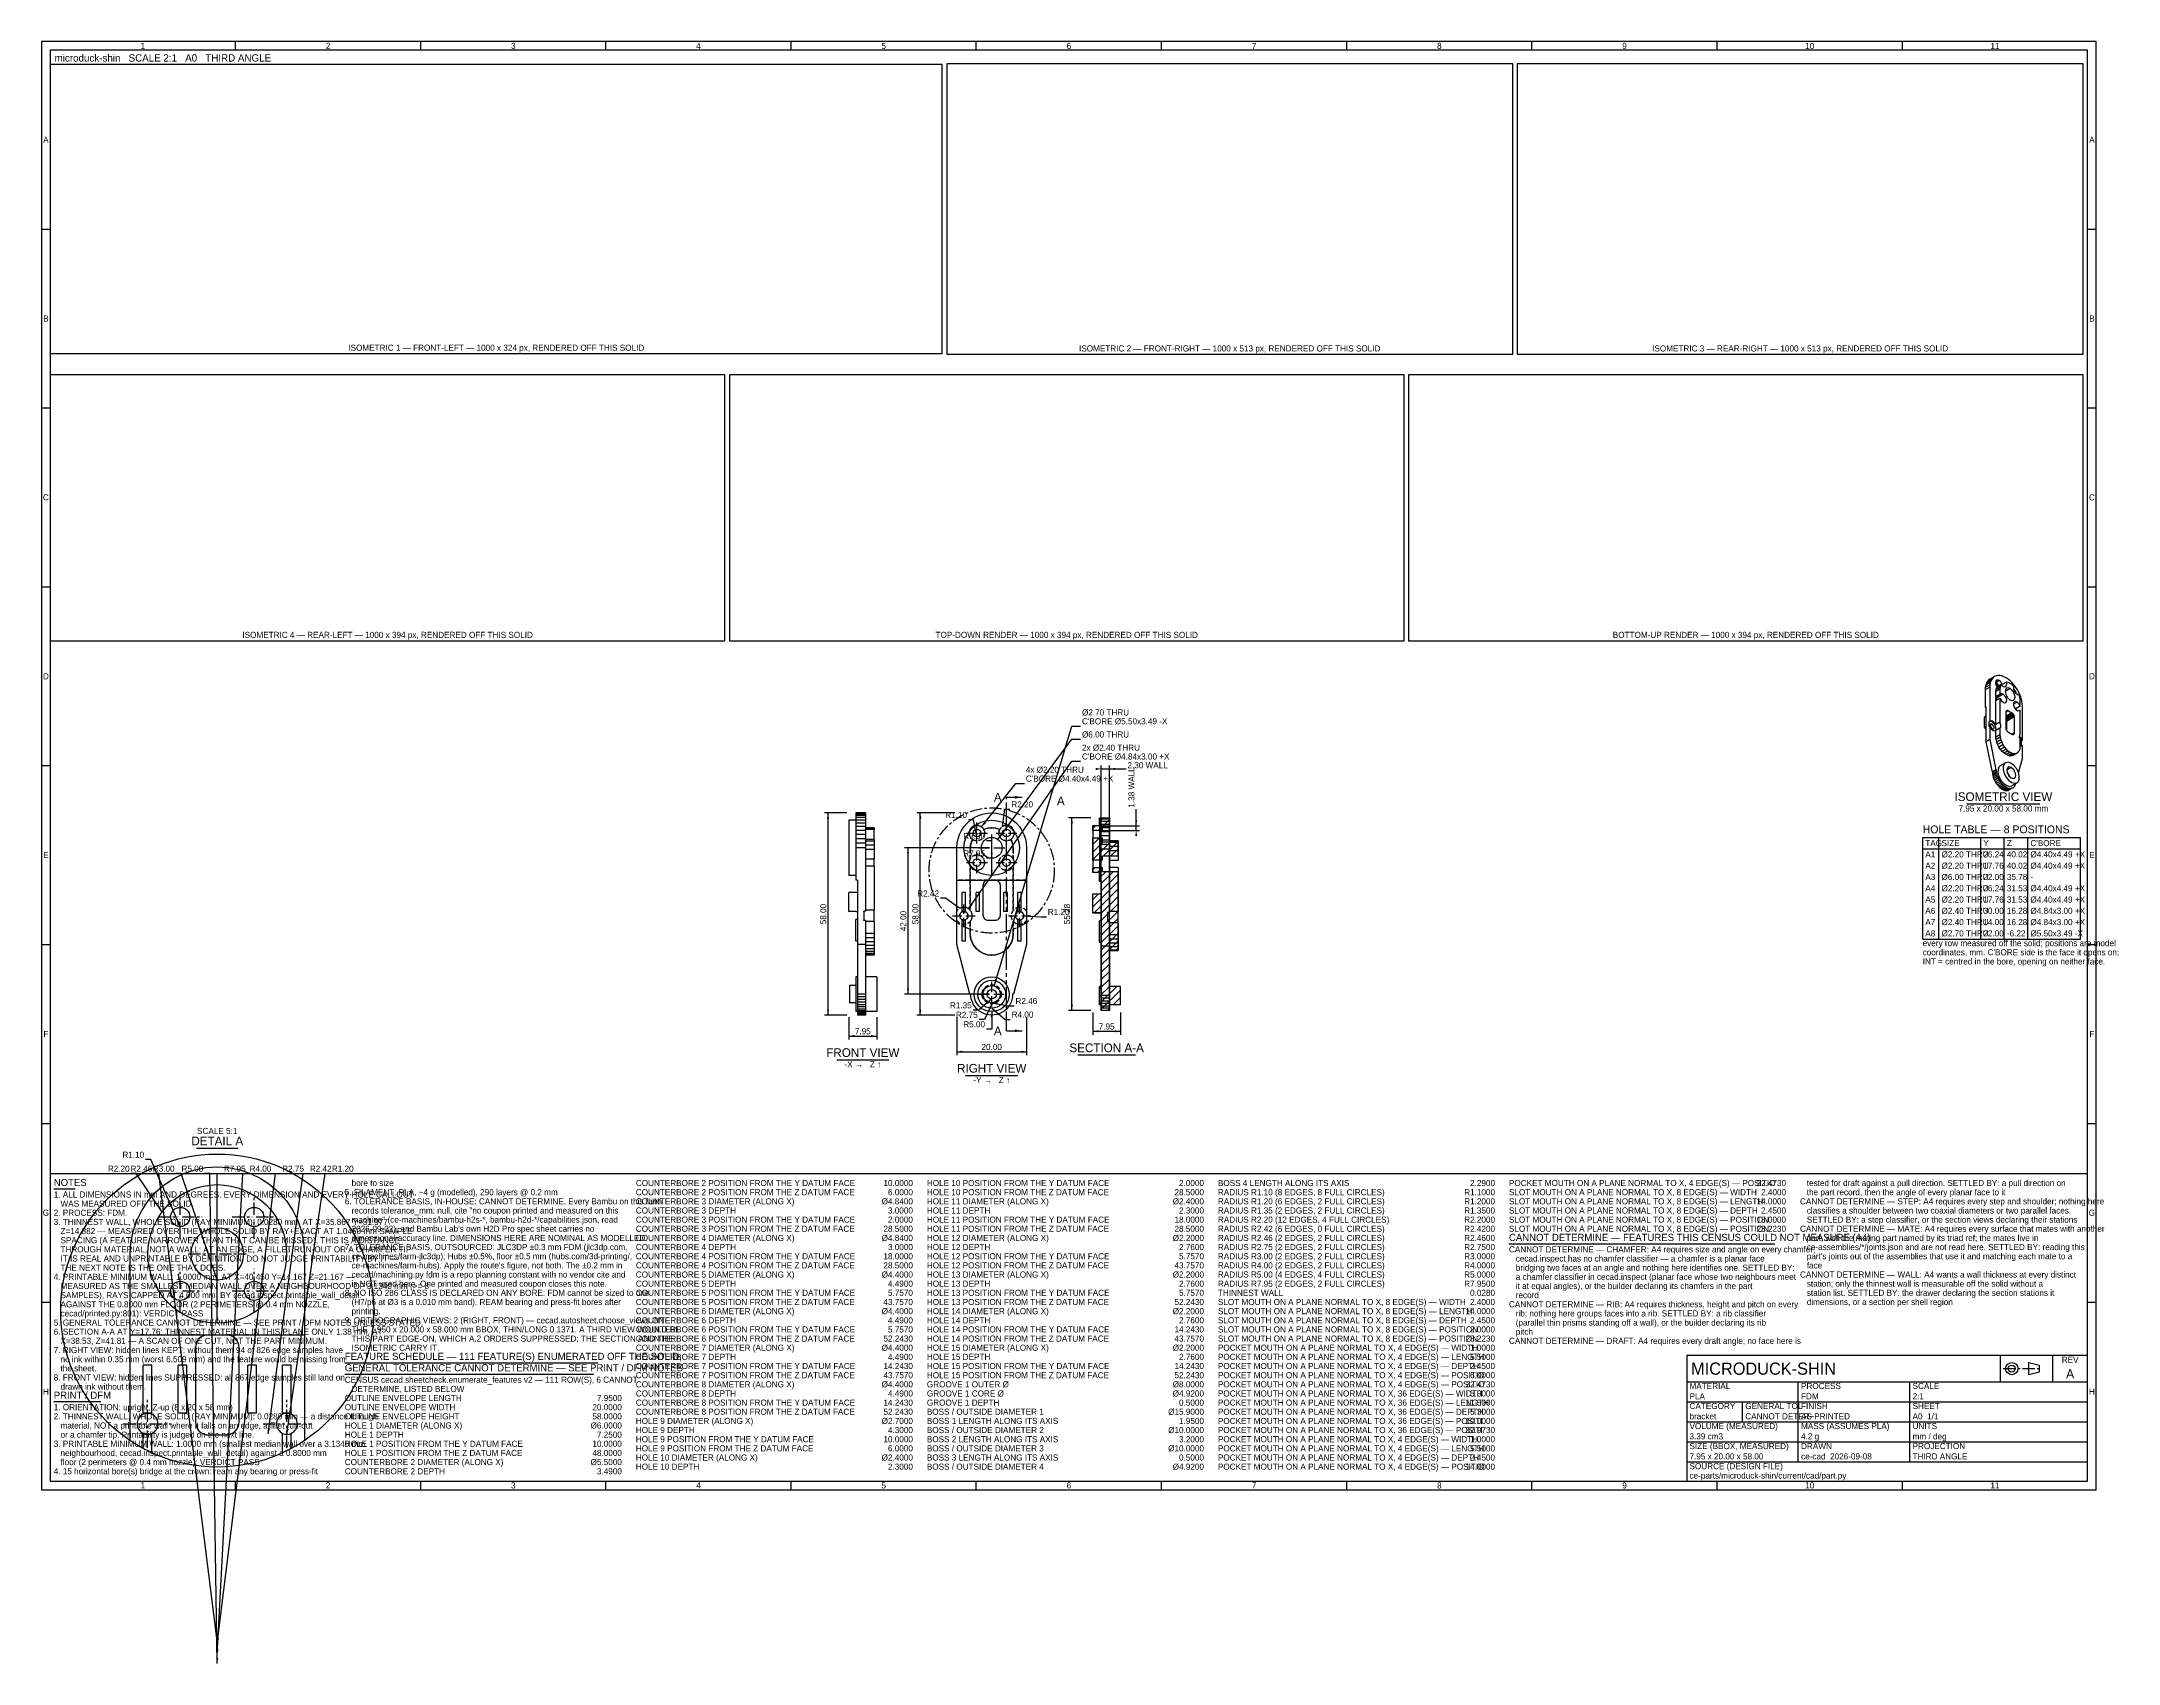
# Model space of a CAD drawing. Header units: millimetres. Extents: x 5 to 1197, y -95 to 836.
import ezdxf
from ezdxf.enums import TextEntityAlignment as Align

# ---------------------------------------------------------------- set-up
doc = ezdxf.new("R2010")
doc.units = ezdxf.units.MM
for name, pattern in [('CENTER', [11.2, 7, -1.4, 1.4, -1.4]), ('HIDDEN', [3.6, 2.4, -1.2]), ('PHANTOM', [21, 11, -2, 2, -2, 2, -2])]:
    doc.linetypes.add(name, pattern=pattern)
for name, color, linetype in [('CENTER', 4, 'CENTER'), ('CUT', 1, 'PHANTOM'), ('CUTTHIN', 1, 'PHANTOM'), ('DIM', 3, 'CONTINUOUS'), ('FRAME', 7, 'CONTINUOUS'), ('HATCH', 5, 'CONTINUOUS'), ('HIDDEN', 8, 'HIDDEN'), ('SECTION', 7, 'CONTINUOUS'), ('TEXT', 3, 'CONTINUOUS'), ('TITLE', 7, 'CONTINUOUS'), ('VISIBLE', 7, 'CONTINUOUS')]:
    doc.layers.add(name, color=color, linetype=linetype)

msp = doc.modelspace()

# ---------------------------------------------------------------- texts
at = {"layer": 'DIM'}
for s, p in [('10.0000', (505, 179.25)), ('2.0000', (672, 179.25)), ('2.2900', (839, 179.25)), ('32.4730', (1006, 179.25)), ('Ø4.8400', (505, 168.75)), ('3.0000', (505, 163.5)), ('6.0000', (505, 174)), ('Ø2.4000', (672, 168.75)), ('28.5000', (672, 174)), ('2.3000', (672, 163.5)), ('R1.1000', (839, 174)), ('R1.2000', (839, 168.75)), ('R1.3500', (839, 163.5)), ('14.0000', (1006, 168.75)), ('2.4000', (1006, 174)), ('2.4500', (1006, 163.5)), ('28.5000', (505, 153)), ('2.0000', (505, 158.25)), ('28.5000', (672, 153)), ('18.0000', (672, 158.25)), ('R2.2000', (839, 158.25)), ('R2.4200', (839, 153)), ('28.2230', (1006, 153)), ('18.0000', (1006, 158.25)), ('Ø4.8400', (505, 147.75)), ('3.0000', (505, 142.5)), ('Ø2.2000', (672, 147.75)), ('2.7600', (672, 142.5)), ('R2.4600', (839, 147.75)), ('R2.7500', (839, 142.5)), ('28.5000', (505, 132)), ('18.0000', (505, 137.25)), ('43.7570', (672, 132)), ('5.7570', (672, 137.25)), ('R3.0000', (839, 137.25)), ('R4.0000', (839, 132)), ('Ø4.4000', (505, 126.75)), ('4.4900', (505, 121.5)), ('5.7570', (505, 116.25)), ('Ø2.2000', (672, 126.75)), ('5.7570', (672, 116.25)), ('2.7600', (672, 121.5)), ('R5.0000', (839, 126.75)), ('R7.9500', (839, 121.5)), ('0.0280', (839, 116.25)), ('Ø4.4000', (505, 105.75)), ('43.7570', (505, 111)), ('Ø2.2000', (672, 105.75)), ('52.2430', (672, 111)), ('14.0000', (839, 105.75)), ('2.4000', (839, 111)), ('4.4900', (505, 100.5)), ('5.7570', (505, 95.25)), ('14.2430', (672, 95.25)), ('2.7600', (672, 100.5)), ('2.4500', (839, 100.5)), ('2.0000', (839, 95.25)), ('Ø4.4000', (505, 84.75)), ('52.2430', (505, 90)), ('Ø2.2000', (672, 84.75)), ('43.7570', (672, 90)), ('28.2230', (839, 90)), ('1.0000', (839, 84.75)), ('43.7570', (505, 69)), ('14.2430', (505, 74.25)), ('4.4900', (505, 79.5)), ('52.2430', (672, 69)), ('14.2430', (672, 74.25)), ('2.7600', (672, 79.5)), ('5.5000', (839, 79.5)), ('2.4500', (839, 74.25)), ('6.0000', (839, 69)), ('Ø4.4000', (505, 63.75)), ('4.4900', (505, 58.5)), ('Ø8.0000', (672, 63.75)), ('Ø4.9200', (672, 58.5)), ('32.4730', (839, 63.75)), ('5.0000', (839, 58.5)), ('58.0000', (338, 45.375)), ('20.0000', (338, 50.625)), ('7.9500', (338, 55.875)), ('52.2430', (505, 48)), ('14.2430', (505, 53.25)), ('Ø15.9000', (672, 48)), ('0.5000', (672, 53.25)), ('11.5000', (839, 53.25)), ('5.3000', (839, 48)), ('Ø6.0000', (338, 40.125)), ('7.2500', (338, 34.875)), ('Ø2.7000', (505, 42.75)), ('10.0000', (505, 32.25)), ('4.3000', (505, 37.5)), ('Ø10.0000', (672, 37.5)), ('3.2000', (672, 32.25)), ('1.9500', (672, 42.75)), ('32.9730', (839, 37.5)), ('10.0000', (839, 42.75)), ('1.0000', (839, 32.25)), ('48.0000', (338, 24.375)), ('10.0000', (338, 29.625)), ('Ø2.4000', (505, 21.75)), ('6.0000', (505, 27)), ('Ø10.0000', (672, 27)), ('0.5000', (672, 21.75)), ('5.5000', (839, 27)), ('2.4500', (839, 21.75)), ('Ø5.5000', (338, 19.125)), ('3.4900', (338, 13.875)), ('2.3000', (505, 16.5)), ('Ø4.9200', (672, 16.5)), ('14.0000', (839, 16.5))]:
    msp.add_text(s, height=3.5, dxfattribs=at).set_placement(p, align=Align.RIGHT)
at = {"layer": 'TEXT'}
for s, height, p in [('microduck-shin   SCALE 2:1   A0   THIRD ANGLE', 4.2, (12.5, 824.5)), ('Ø2.70 THRU', 3.5, (602, 449.29)), ("C'BORE Ø5.50x3.49 -X", 3.5, (602, 444.215)), ('Ø6.00 THRU', 3.5, (602, 436.64)), ('2x Ø2.40 THRU', 3.5, (602, 429.065)), ('4x Ø2.20 THRU', 3.5, (569.791578, 416.415)), ("C'BORE Ø4.84x3.00 +X", 3.5, (602, 423.99)), ('2.30 WALL', 3.5, (628.1, 419.015796)), ("C'BORE Ø4.40x4.49 +X", 3.5, (569.791578, 411.34)), ('R2.20', 3.5, (561.447785, 396.521691)), ('A', 5, (587.628675, 397.768675)), ('HOLE TABLE — 8 POSITIONS', 4.5, (1084.4, 381.68)), ('A1', 3.5, (1085.9, 367.83)), ('Ø2.20 THRU', 3.5, (1095.2, 367.83)), ('26.24', 3.5, (1119.2, 367.83)), ('40.02', 3.5, (1132.7, 367.83)), ('Ø4.40x4.49 +X', 3.5, (1146.2, 367.83)), ('A2', 3.5, (1085.9, 361.355)), ('A3', 3.5, (1085.9, 354.88)), ('Ø2.20 THRU', 3.5, (1095.2, 361.355)), ('Ø6.00 THRU', 3.5, (1095.2, 354.88)), ('22.00', 3.5, (1119.2, 354.88)), ('17.76', 3.5, (1119.2, 361.355)), ('40.02', 3.5, (1132.7, 361.355)), ('35.78', 3.5, (1132.7, 354.88)), ('Ø4.40x4.49 +X', 3.5, (1146.2, 361.355)), ('A4', 3.5, (1085.9, 348.405)), ('Ø2.20 THRU', 3.5, (1095.2, 348.405)), ('26.24', 3.5, (1119.2, 348.405)), ('31.53', 3.5, (1132.7, 348.405)), ('Ø4.40x4.49 +X', 3.5, (1146.2, 348.405)), ('-', 3.5, (1146.2, 354.88)), ('R1.20', 3.5, (582.385264, 334.797323)), ('A5', 3.5, (1085.9, 341.93)), ('A6', 3.5, (1085.9, 335.455)), ('Ø2.20 THRU', 3.5, (1095.2, 341.93)), ('Ø2.40 THRU', 3.5, (1095.2, 335.455)), ('30.00', 3.5, (1119.2, 335.455)), ('17.76', 3.5, (1119.2, 341.93)), ('31.53', 3.5, (1132.7, 341.93)), ('16.28', 3.5, (1132.7, 335.455)), ('Ø4.40x4.49 +X', 3.5, (1146.2, 341.93)), ('Ø4.84x3.00 +X', 3.5, (1146.2, 335.455)), ('A7', 3.5, (1085.9, 328.98)), ('A8', 3.5, (1085.9, 322.505)), ('Ø2.40 THRU', 3.5, (1095.2, 328.98)), ('Ø2.70 THRU', 3.5, (1095.2, 322.505)), ('22.00', 3.5, (1119.2, 322.505)), ('14.00', 3.5, (1119.2, 328.98)), ('-6.22', 3.5, (1132.7, 322.505)), ('16.28', 3.5, (1132.7, 328.98)), ('Ø4.84x3.00 +X', 3.5, (1146.2, 328.98)), ('Ø5.50x3.49 -X', 3.5, (1146.2, 322.505)), ('R2.46', 3.5, (563.848078, 283.683518)), ('R4.00', 3.5, (561.660444, 275.912124)), ('R7.95', 3.5, (109.621688, 187.5)), ('R4.00', 3.5, (124.393804, 187.5)), ('R2.75', 3.5, (143.105151, 187.5)), ('R2.42', 3.5, (158.955779, 187.5)), ('R1.20', 3.5, (171.574325, 187.5)), ('NOTES', 4.1, (12, 179.25)), ('   bore to size', 3.5, (179, 179.25)), ('COUNTERBORE 2 POSITION FROM THE Y DATUM FACE', 3.5, (346, 179.25)), ('HOLE 10 POSITION FROM THE Y DATUM FACE', 3.5, (513, 179.25)), ('BOSS 4 LENGTH ALONG ITS AXIS', 3.5, (680, 179.25)), ('POCKET MOUTH ON A PLANE NORMAL TO X, 4 EDGE(S) — POSITIO', 3.5, (847, 179.25)), ('   tested for draft against a pull direction. SETTLED BY: a pull direction on', 3.5, (1014, 179.25)), ('1. ALL DIMENSIONS IN mm AND DEGREES. EVERY DIMENSION AND EVERY HOLE CALLOUT', 3.5, (12, 172.6875)), ('   WAS MEASURED OFF THE SOLID.', 3.5, (12, 167.4375)), ('5. FILAMENT: PLA, ~4 g (modelled), 290 layers @ 0.2 mm', 3.5, (179, 174)), ('6. TOLERANCE BASIS, IN-HOUSE: CANNOT DETERMINE. Every Bambu on this farm', 3.5, (179, 168.75)), ('   records tolerance_mm: null, cite "no coupon printed and measured on this', 3.5, (179, 163.5)), ('COUNTERBORE 2 POSITION FROM THE Z DATUM FACE', 3.5, (346, 174)), ('COUNTERBORE 3 DIAMETER (ALONG X)', 3.5, (346, 168.75)), ('COUNTERBORE 3 DEPTH', 3.5, (346, 163.5)), ('HOLE 10 POSITION FROM THE Z DATUM FACE', 3.5, (513, 174)), ('HOLE 11 DIAMETER (ALONG X)', 3.5, (513, 168.75)), ('HOLE 11 DEPTH', 3.5, (513, 163.5)), ('RADIUS R1.10 (8 EDGES, 8 FULL CIRCLES)', 3.5, (680, 174)), ('RADIUS R1.20 (6 EDGES, 2 FULL CIRCLES)', 3.5, (680, 168.75)), ('RADIUS R1.35 (2 EDGES, 2 FULL CIRCLES)', 3.5, (680, 163.5)), ('SLOT MOUTH ON A PLANE NORMAL TO X, 8 EDGE(S) — WIDTH', 3.5, (847, 174)), ('SLOT MOUTH ON A PLANE NORMAL TO X, 8 EDGE(S) — LENGTH', 3.5, (847, 168.75)), ('SLOT MOUTH ON A PLANE NORMAL TO X, 8 EDGE(S) — DEPTH', 3.5, (847, 163.5)), ('CANNOT DETERMINE — STEP: A4 requires every step and shoulder; nothing here', 3.5, (1014, 168.75)), ('   the part record, then the angle of every planar face to it', 3.5, (1014, 174)), ('   classifies a shoulder between two coaxial diameters or two parallel faces.', 3.5, (1014, 163.5)), ('3. THINNEST WALL, WHOLE SOLID (RAY MINIMUM): 0.0280 mm, AT X=35.867 Y=31.977', 3.5, (12, 156.9375)), ('2. PROCESS: FDM.', 3.5, (12, 162.1875)), ('   Z=14.882 — MEASURED OVER THE WHOLE SOLID BY RAY+EXACT AT 1.0450 mm SAMPLE', 3.5, (12, 151.6875)), ("   2026-09-02), and Bambu Lab's own H2D Pro spec sheet carries no", 3.5, (179, 153)), ('   machine" (ce-machines/bambu-h2s-*, bambu-h2d-*/capabilities.json, read', 3.5, (179, 158.25)), ('COUNTERBORE 3 POSITION FROM THE Y DATUM FACE', 3.5, (346, 158.25)), ('COUNTERBORE 3 POSITION FROM THE Z DATUM FACE', 3.5, (346, 153)), ('HOLE 11 POSITION FROM THE Y DATUM FACE', 3.5, (513, 158.25)), ('HOLE 11 POSITION FROM THE Z DATUM FACE', 3.5, (513, 153)), ('RADIUS R2.20 (12 EDGES, 4 FULL CIRCLES)', 3.5, (680, 158.25)), ('RADIUS R2.42 (6 EDGES, 0 FULL CIRCLES)', 3.5, (680, 153)), ('SLOT MOUTH ON A PLANE NORMAL TO X, 8 EDGE(S) — POSITION ', 3.5, (847, 158.25)), ('SLOT MOUTH ON A PLANE NORMAL TO X, 8 EDGE(S) — POSITION ', 3.5, (847, 153)), ('CANNOT DETERMINE — MATE: A4 requires every surface that mates with another', 3.5, (1014, 153)), ('   SETTLED BY: a step classifier, or the section views declaring their stations', 3.5, (1014, 158.25)), ('   THROUGH MATERIAL, NOT A WALL: AT AN EDGE, A FILLET RUN-OUT OR A CHAMFER TIP', 3.5, (12, 141.1875)), ('   SPACING (A FEATURE NARROWER THAN THAT CAN BE MISSED). THIS IS A DISTANCE', 3.5, (12, 146.4375)), ('7. TOLERANCE BASIS, OUTSOURCED: JLC3DP ±0.3 mm FDM (jlc3dp.com,', 3.5, (179, 142.5)), ('   dimensional-accuracy line. DIMENSIONS HERE ARE NOMINAL AS MODELLED.', 3.5, (179, 147.75)), ('COUNTERBORE 4 DIAMETER (ALONG X)', 3.5, (346, 147.75)), ('COUNTERBORE 4 DEPTH', 3.5, (346, 142.5)), ('HOLE 12 DIAMETER (ALONG X)', 3.5, (513, 147.75)), ('HOLE 12 DEPTH', 3.5, (513, 142.5)), ('RADIUS R2.46 (2 EDGES, 2 FULL CIRCLES)', 3.5, (680, 147.75)), ('RADIUS R2.75 (2 EDGES, 2 FULL CIRCLES)', 3.5, (680, 142.5)), ('CANNOT DETERMINE — CHAMFER: A4 requires size and angle on every chamfer;', 3.5, (847, 141.1875)), ('CANNOT DETERMINE — FEATURES THIS CENSUS COULD NOT MEASURE (A4)', 4.1, (847, 147.75)), ('   ce-assemblies/*/joints.json and are not read here. SETTLED BY: reading this', 3.5, (1014, 142.5)), ('   part, with the mating part named by its triad ref; the mates live in', 3.5, (1014, 147.75)), ('   THE NEXT NOTE IS THE ONE THAT DOES.', 3.5, (12, 130.6875)), ('   IT IS REAL AND UNPRINTABLE BY DEFINITION. DO NOT JUDGE PRINTABILITY BY IT —', 3.5, (12, 135.9375)), ('   ce-machines/farm-jlc3dp); Hubs ±0.5%, floor ±0.5 mm (hubs.com/3d-printing/,', 3.5, (179, 137.25)), ("   ce-machines/farm-hubs). Apply the route's figure, not both. The ±0.2 mm in", 3.5, (179, 132)), ('COUNTERBORE 4 POSITION FROM THE Y DATUM FACE', 3.5, (346, 137.25)), ('COUNTERBORE 4 POSITION FROM THE Z DATUM FACE', 3.5, (346, 132)), ('HOLE 12 POSITION FROM THE Y DATUM FACE', 3.5, (513, 137.25)), ('HOLE 12 POSITION FROM THE Z DATUM FACE', 3.5, (513, 132)), ('RADIUS R3.00 (2 EDGES, 2 FULL CIRCLES)', 3.5, (680, 137.25)), ('RADIUS R4.00 (2 EDGES, 2 FULL CIRCLES)', 3.5, (680, 132)), ('   cecad.inspect has no chamfer classifier — a chamfer is a planar face', 3.5, (847, 135.9375)), ('   bridging two faces at an angle and nothing here identifies one. SETTLED BY:', 3.5, (847, 130.6875)), ('   face', 3.5, (1014, 132)), ("   part's joints out of the assemblies that use it and matching each mate to a", 3.5, (1014, 137.25)), ('4. PRINTABLE MINIMUM WALL: 1.0000 mm, AT X=40.450 Y=14.167 Z=21.167 —', 3.5, (12, 125.4375)), ('   MEASURED AS THE SMALLEST MEDIAN WALL OVER A NEIGHBOURHOOD OF 3.1340 mm (>= 8', 3.5, (12, 120.1875)), ('8. NO ISO 286 CLASS IS DECLARED ON ANY BORE: FDM cannot be sized to one', 3.5, (179, 116.25)), ('   cecad/machining.py fdm is a repo planning constant with no vendor cite and', 3.5, (179, 126.75)), ('   is NOT used here. One printed and measured coupon closes this note.', 3.5, (179, 121.5)), ('COUNTERBORE 5 DIAMETER (ALONG X)', 3.5, (346, 126.75)), ('COUNTERBORE 5 DEPTH', 3.5, (346, 121.5)), ('COUNTERBORE 5 POSITION FROM THE Y DATUM FACE', 3.5, (346, 116.25)), ('HOLE 13 DIAMETER (ALONG X)', 3.5, (513, 126.75)), ('HOLE 13 DEPTH', 3.5, (513, 121.5)), ('HOLE 13 POSITION FROM THE Y DATUM FACE', 3.5, (513, 116.25)), ('THINNEST WALL', 3.5, (680, 116.25)), ('RADIUS R5.00 (4 EDGES, 4 FULL CIRCLES)', 3.5, (680, 126.75)), ('RADIUS R7.95 (2 EDGES, 2 FULL CIRCLES)', 3.5, (680, 121.5)), ('   a chamfer classifier in cecad.inspect (planar face whose two neighbours meet', 3.5, (847, 125.4375)), ('   it at equal angles), or the builder declaring its chamfers in the part', 3.5, (847, 120.1875)), ('CANNOT DETERMINE — WALL: A4 wants a wall thickness at every distinct', 3.5, (1014, 126.75)), ('   station; only the thinnest wall is measurable off the solid without a', 3.5, (1014, 121.5)), ('   station list. SETTLED BY: the drawer declaring the section stations it', 3.5, (1014, 116.25)), ('   AGAINST THE 0.8000 mm FLOOR (2 PERIMETERS @ 0.4 mm NOZZLE,', 3.5, (12, 109.6875)), ('   cecad/printed.py:801): VERDICT PASS', 3.5, (12, 104.4375)), ('   SAMPLES), RAYS CAPPED AT 4.000 mm, BY cecad.inspect.printable_wall_detail.', 3.5, (12, 114.9375)), ('   (H7/p6 at Ø3 is a 0.010 mm band). REAM bearing and press-fit bores after', 3.5, (179, 111)), ('   printing.', 3.5, (179, 105.75)), ('COUNTERBORE 5 POSITION FROM THE Z DATUM FACE', 3.5, (346, 111)), ('COUNTERBORE 6 DIAMETER (ALONG X)', 3.5, (346, 105.75)), ('HOLE 13 POSITION FROM THE Z DATUM FACE', 3.5, (513, 111)), ('HOLE 14 DIAMETER (ALONG X)', 3.5, (513, 105.75)), ('SLOT MOUTH ON A PLANE NORMAL TO X, 8 EDGE(S) — WIDTH', 3.5, (680, 111)), ('SLOT MOUTH ON A PLANE NORMAL TO X, 8 EDGE(S) — LENGTH', 3.5, (680, 105.75)), ('CANNOT DETERMINE — RIB: A4 requires thickness, height and pitch on every', 3.5, (847, 109.6875)), ('   record', 3.5, (847, 114.9375)), ('   rib; nothing here groups faces into a rib. SETTLED BY: a rib classifier', 3.5, (847, 104.4375)), ('   dimensions, or a section per shell region', 3.5, (1014, 111)), ('5. GENERAL TOLERANCE CANNOT DETERMINE — SEE PRINT / DFM NOTES UNLESS STATED.', 3.5, (12, 99.1875)), ('6. SECTION A-A AT Y=17.76: THINNEST MATERIAL IN THIS PLANE ONLY 1.38 mm, AT', 3.5, (12, 93.9375)), ('9. ORTHOGRAPHIC VIEWS: 2 (RIGHT, FRONT) — cecad.autosheet.choose_views ON', 3.5, (179, 100.5)), ('   THE 7.950 x 20.000 x 58.000 mm BBOX, THIN/LONG 0.1371. A THIRD VIEW WOULD BE', 3.5, (179, 95.25)), ('COUNTERBORE 6 DEPTH', 3.5, (346, 100.5)), ('COUNTERBORE 6 POSITION FROM THE Y DATUM FACE', 3.5, (346, 95.25)), ('HOLE 14 DEPTH', 3.5, (513, 100.5)), ('HOLE 14 POSITION FROM THE Y DATUM FACE', 3.5, (513, 95.25)), ('SLOT MOUTH ON A PLANE NORMAL TO X, 8 EDGE(S) — DEPTH', 3.5, (680, 100.5)), ('SLOT MOUTH ON A PLANE NORMAL TO X, 8 EDGE(S) — POSITION ', 3.5, (680, 95.25)), ('   (parallel thin prisms standing off a wall), or the builder declaring its rib', 3.5, (847, 99.1875)), ('   pitch', 3.5, (847, 93.9375)), ('7. RIGHT VIEW: hidden lines KEPT: without them 94 of 826 edge samples have', 3.5, (12, 83.4375)), ('   X=38.53, Z=41.81 — A SCAN OF ONE CUT, NOT THE PART MINIMUM.', 3.5, (12, 88.6875)), ('FEATURE SCHEDULE — 111 FEATURE(S) ENUMERATED OFF THE SOLID,', 4.1, (179, 79.5)), ('   THIS PART EDGE-ON, WHICH A.2 ORDERS SUPPRESSED; THE SECTION AND THE', 3.5, (179, 90)), ('   ISOMETRIC CARRY IT.', 3.5, (179, 84.75)), ('COUNTERBORE 6 POSITION FROM THE Z DATUM FACE', 3.5, (346, 90)), ('COUNTERBORE 7 DIAMETER (ALONG X)', 3.5, (346, 84.75)), ('HOLE 14 POSITION FROM THE Z DATUM FACE', 3.5, (513, 90)), ('HOLE 15 DIAMETER (ALONG X)', 3.5, (513, 84.75)), ('SLOT MOUTH ON A PLANE NORMAL TO X, 8 EDGE(S) — POSITION ', 3.5, (680, 90)), ('POCKET MOUTH ON A PLANE NORMAL TO X, 4 EDGE(S) — WIDTH', 3.5, (680, 84.75)), ('CANNOT DETERMINE — DRAFT: A4 requires every draft angle; no face here is', 3.5, (847, 88.6875)), ('   the sheet.', 3.5, (12, 72.9375)), ('   no ink within 0.35 mm (worst 6.509 mm) and the feature would be missing from', 3.5, (12, 78.1875)), ('GENERAL TOLERANCE CANNOT DETERMINE — SEE PRINT / DFM NOTES', 4.1, (179, 72.9375)), ('COUNTERBORE 7 DEPTH', 3.5, (346, 79.5)), ('COUNTERBORE 7 POSITION FROM THE Y DATUM FACE', 3.5, (346, 74.25)), ('COUNTERBORE 7 POSITION FROM THE Z DATUM FACE', 3.5, (346, 69)), ('HOLE 15 DEPTH', 3.5, (513, 79.5)), ('HOLE 15 POSITION FROM THE Y DATUM FACE', 3.5, (513, 74.25)), ('HOLE 15 POSITION FROM THE Z DATUM FACE', 3.5, (513, 69)), ('POCKET MOUTH ON A PLANE NORMAL TO X, 4 EDGE(S) — LENGTH', 3.5, (680, 79.5)), ('POCKET MOUTH ON A PLANE NORMAL TO X, 4 EDGE(S) — DEPTH', 3.5, (680, 74.25)), ('POCKET MOUTH ON A PLANE NORMAL TO X, 4 EDGE(S) — POSITIO', 3.5, (680, 69)), ('8. FRONT VIEW: hidden lines SUPPRESSED: all 867 edge samples still land on', 3.5, (12, 67.6875)), ('PRINT / DFM', 4.1, (12, 57.1875)), ('   drawn ink without them.', 3.5, (12, 62.4375)), ('CENSUS cecad.sheetcheck.enumerate_features v2 — 111 ROW(S), 6 CANNOT', 3.5, (179, 66.375)), ('   DETERMINE, LISTED BELOW', 3.5, (179, 61.125)), ('COUNTERBORE 8 DIAMETER (ALONG X)', 3.5, (346, 63.75)), ('COUNTERBORE 8 DEPTH', 3.5, (346, 58.5)), ('GROOVE 1 OUTER Ø', 3.5, (513, 63.75)), ('GROOVE 1 CORE Ø', 3.5, (513, 58.5)), ('POCKET MOUTH ON A PLANE NORMAL TO X, 4 EDGE(S) — POSITIO', 3.5, (680, 63.75)), ('POCKET MOUTH ON A PLANE NORMAL TO X, 36 EDGE(S) — WIDTH', 3.5, (680, 58.5)), ('PLA', 3.5, (950.6, 56.9)), ('FDM', 3.5, (1014.6, 56.9)), ('2:1', 3.5, (1078.6, 56.9)), ('2. THINNEST WALL, WHOLE SOLID (RAY MINIMUM): 0.0280 mm — a distance through', 3.5, (12, 45.375)), ('1. ORIENTATION: upright, Z-up (8 x 20 x 58 mm)', 3.5, (12, 50.625)), ('OUTLINE ENVELOPE LENGTH', 3.5, (179, 55.875)), ('OUTLINE ENVELOPE WIDTH', 3.5, (179, 50.625)), ('OUTLINE ENVELOPE HEIGHT', 3.5, (179, 45.375)), ('COUNTERBORE 8 POSITION FROM THE Y DATUM FACE', 3.5, (346, 53.25)), ('COUNTERBORE 8 POSITION FROM THE Z DATUM FACE', 3.5, (346, 48)), ('GROOVE 1 DEPTH', 3.5, (513, 53.25)), ('BOSS / OUTSIDE DIAMETER 1', 3.5, (513, 48)), ('POCKET MOUTH ON A PLANE NORMAL TO X, 36 EDGE(S) — LENGTH', 3.5, (680, 53.25)), ('POCKET MOUTH ON A PLANE NORMAL TO X, 36 EDGE(S) — DEPTH', 3.5, (680, 48)), ('bracket', 3.5, (950.6, 45.4)), ('CANNOT DETER~', 3.5, (982.6, 45.4)), ('AS PRINTED', 3.5, (1014.6, 45.4)), ('A0  1/1', 3.5, (1078.6, 45.4)), ('   or a chamfer tip. Printability is judged on the next line.', 3.5, (12, 34.875)), ('   material, NOT a printable wall where it falls on an edge, a fillet run-out', 3.5, (12, 40.125)), ('HOLE 1 DIAMETER (ALONG X)', 3.5, (179, 40.125)), ('HOLE 1 DEPTH', 3.5, (179, 34.875)), ('HOLE 9 DIAMETER (ALONG X)', 3.5, (346, 42.75)), ('HOLE 9 DEPTH', 3.5, (346, 37.5)), ('HOLE 9 POSITION FROM THE Y DATUM FACE', 3.5, (346, 32.25)), ('BOSS 1 LENGTH ALONG ITS AXIS', 3.5, (513, 42.75)), ('BOSS / OUTSIDE DIAMETER 2', 3.5, (513, 37.5)), ('BOSS 2 LENGTH ALONG ITS AXIS', 3.5, (513, 32.25)), ('POCKET MOUTH ON A PLANE NORMAL TO X, 36 EDGE(S) — POSITI', 3.5, (680, 42.75)), ('POCKET MOUTH ON A PLANE NORMAL TO X, 36 EDGE(S) — POSITI', 3.5, (680, 37.5)), ('POCKET MOUTH ON A PLANE NORMAL TO X, 4 EDGE(S) — WIDTH', 3.5, (680, 32.25)), ('3.39 cm3', 3.5, (950.6, 33.9)), ('4.2 g', 3.5, (1014.6, 33.9)), ('mm / deg', 3.5, (1078.6, 33.9)), ('3. PRINTABLE MINIMUM WALL: 1.0000 mm (smallest median wall over a 3.1340 mm', 3.5, (12, 29.625)), ('   neighbourhood, cecad.inspect.printable_wall_detail) against a 0.8000 mm', 3.5, (12, 24.375)), ('HOLE 1 POSITION FROM THE Y DATUM FACE', 3.5, (179, 29.625)), ('HOLE 1 POSITION FROM THE Z DATUM FACE', 3.5, (179, 24.375)), ('HOLE 9 POSITION FROM THE Z DATUM FACE', 3.5, (346, 27)), ('HOLE 10 DIAMETER (ALONG X)', 3.5, (346, 21.75)), ('BOSS / OUTSIDE DIAMETER 3', 3.5, (513, 27)), ('BOSS 3 LENGTH ALONG ITS AXIS', 3.5, (513, 21.75)), ('POCKET MOUTH ON A PLANE NORMAL TO X, 4 EDGE(S) — LENGTH', 3.5, (680, 27)), ('POCKET MOUTH ON A PLANE NORMAL TO X, 4 EDGE(S) — DEPTH', 3.5, (680, 21.75)), ('7.95 x 20.00 x 58.00', 3.5, (950.6, 22.4)), ('ce-cad  2026-09-08', 3.5, (1014.6, 22.4)), ('THIRD ANGLE', 3.5, (1078.6, 22.4)), ('4. 15 horizontal bore(s) bridge at the crown: ream any bearing or press-fit', 3.5, (12, 13.875)), ('   floor (2 perimeters @ 0.4 mm nozzle): VERDICT PASS', 3.5, (12, 19.125)), ('COUNTERBORE 2 DIAMETER (ALONG X)', 3.5, (179, 19.125)), ('COUNTERBORE 2 DEPTH', 3.5, (179, 13.875)), ('HOLE 10 DEPTH', 3.5, (346, 16.5)), ('BOSS / OUTSIDE DIAMETER 4', 3.5, (513, 16.5)), ('POCKET MOUTH ON A PLANE NORMAL TO X, 4 EDGE(S) — POSITIO', 3.5, (680, 16.5)), ('ce-parts/microduck-shin/current/cad/part.py', 3.5, (950.6, 11.4))]:
    msp.add_text(s, height=height, dxfattribs=at).set_placement(p)
for s, height, p in [('ISOMETRIC 1 — FRONT-LEFT — 1000 x 324 px, RENDERED OFF THIS SOLID', 3.5, (265.93, 658.54548)), ('ISOMETRIC 2 — FRONT-RIGHT — 1000 x 513 px, RENDERED OFF THIS SOLID', 3.5, (686.77, 658.15047)), ('ISOMETRIC 3 — REAR-RIGHT — 1000 x 513 px, RENDERED OFF THIS SOLID', 3.5, (1014.09, 658.15047)), ('ISOMETRIC 4 — REAR-LEFT — 1000 x 394 px, RENDERED OFF THIS SOLID', 3.5, (203.583333, 493.784967)), ('TOP-DOWN RENDER — 1000 x 394 px, RENDERED OFF THIS SOLID', 3.5, (593.25, 493.784967)), ('BOTTOM-UP RENDER — 1000 x 394 px, RENDERED OFF THIS SOLID', 3.5, (982.916667, 493.784967)), ('ISOMETRIC VIEW', 5, (1130.7, 400.18)), ('7.95 x 20.00 x 58.00 mm', 3.5, (1130.7, 394.18)), ('7.95', 3.5, (476.25, 266.34)), ('7.95', 3.5, (616.15, 269.064204)), ('FRONT VIEW', 5, (476.25, 253.34)), ('-X →   Z ↑', 3.5, (476.25, 247.34)), ('20.00', 3.5, (550.2, 257.34)), ('SECTION A-A', 5, (616.15, 256.064204)), ('RIGHT VIEW', 5, (550.2, 244.34)), ('-Y →   Z ↑', 3.5, (550.2, 238.34)), ('DETAIL A', 5, (105.821688, 202.643375)), ('SCALE 5:1', 3.5, (105.821688, 209.143375)), ('A', 5.2, (1169, 69))]:
    msp.add_text(s, height=height, dxfattribs=at).set_placement(p, align=Align.CENTER)
msp.add_text('1.38 WALL', height=3.5, rotation=90, dxfattribs=at).set_placement((632.1, 396.394773))
for s, p in [('R1.10', (536.032057, 390.447318)), ('R3.00', (546.4, 378.34)), ('R7.95', (546.4, 368.44)), ('R2.42', (519.963976, 345.379896)), ('R1.35', (538.739556, 281.212124)), ('R2.75', (542.173817, 275.776922)), ('R5.00', (546.4, 270.34)), ('R2.20', (55.541273, 187.5)), ('R1.10', (63.891399, 195.479801)), ('R2.46', (68.538224, 187.5)), ('R3.00', (81.340725, 187.5)), ('R5.00', (97.795505, 187.5))]:
    msp.add_text(s, height=3.5, dxfattribs=at).set_placement(p, align=Align.RIGHT)
for p in [(553.686, 402.34), (553.686, 268.34)]:
    msp.add_text('A', height=5, dxfattribs=at).set_placement(p, align=Align.MIDDLE_CENTER)
for s, p in [('58.00', (455.3, 335.34)), ('42.00', (501.2, 331.34)), ('58.00', (508.2, 335.34)), ('55.28', (595.2, 335.34))]:
    msp.add_text(s, height=3.5, rotation=90, dxfattribs=at).set_placement(p, align=Align.CENTER)
msp.add_text('MICRODUCK-SHIN', height=7, dxfattribs=at).set_placement((951.5, 74.5), align=Align.MIDDLE_LEFT)
at = {"layer": 'TITLE'}
for s, p in [('1', (63.136364, 833.5)), ('2', (169.409091, 833.5)), ('3', (275.681818, 833.5)), ('4', (381.954545, 833.5)), ('5', (488.227273, 833.5)), ('6', (594.5, 833.5)), ('7', (700.772727, 833.5)), ('8', (807.045455, 833.5)), ('9', (913.318182, 833.5)), ('10', (1019.590909, 833.5)), ('11', (1125.863636, 833.5)), ('A', (7.5, 779.6875)), ('A', (1181.5, 779.6875)), ('B', (7.5, 677.0625)), ('B', (1181.5, 677.0625)), ('C', (7.5, 574.4375)), ('C', (1181.5, 574.4375)), ('D', (7.5, 471.8125)), ('D', (1181.5, 471.8125)), ('E', (7.5, 369.1875)), ('E', (1181.5, 369.1875)), ('F', (7.5, 266.5625)), ('F', (1181.5, 266.5625)), ('G', (7.5, 163.9375)), ('G', (1181.5, 163.9375)), ('H', (7.5, 61.3125)), ('H', (1181.5, 61.3125)), ('1', (63.136364, 7.5)), ('2', (169.409091, 7.5)), ('3', (275.681818, 7.5)), ('4', (381.954545, 7.5)), ('5', (488.227273, 7.5)), ('6', (594.5, 7.5)), ('7', (700.772727, 7.5)), ('8', (807.045455, 7.5)), ('9', (913.318182, 7.5)), ('10', (1019.590909, 7.5)), ('11', (1125.863636, 7.5))]:
    msp.add_text(s, height=3.5, dxfattribs=at).set_placement(p, align=Align.MIDDLE_CENTER)
for s, p in [('TAG', (1085.9, 374.305)), ('SIZE', (1095.2, 374.305)), ('Y', (1119.2, 374.305)), ('Z', (1132.7, 374.305)), ("C'BORE", (1146.2, 374.305)), ('every row measured off the solid; positions are model', (1084.4, 316.905)), ("coordinates, mm. C'BORE side is the face it opens on;", (1084.4, 311.655)), ('INT = centred in the bore, opening on neither face.', (1084.4, 306.405)), ('MATERIAL', (950.6, 62.8)), ('PROCESS', (1014.6, 62.8)), ('SCALE', (1078.6, 62.8)), ('CATEGORY', (950.6, 51.3)), ('GENERAL TOL', (982.6, 51.3)), ('FINISH', (1014.6, 51.3)), ('SHEET', (1078.6, 51.3)), ('VOLUME (MEASURED)', (950.6, 39.8)), ('MASS (ASSUMES PLA)', (1014.6, 39.8)), ('UNITS', (1078.6, 39.8)), ('SIZE (BBOX, MEASURED)', (950.6, 28.3)), ('DRAWN', (1014.6, 28.3)), ('PROJECTION', (1078.6, 28.3)), ('SOURCE (DESIGN FILE)', (950.6, 16.8))]:
    msp.add_text(s, height=3.5, dxfattribs=at).set_placement(p)
msp.add_text('REV', height=3.5, dxfattribs=at).set_placement((1169, 77.8), align=Align.CENTER)

# ---------------------------------------------------------------- linework, layer by layer
at = {"layer": 'CENTER'}
for p, q in [((535.714, 381.826), (540.514, 381.826)), ((541.714, 383.026), (541.714, 387.826)), ((542.914, 381.826), (547.714, 381.826)), ((552.686, 381.826), (557.486, 381.826)), ((558.686, 383.026), (558.686, 387.826)), ((559.886, 381.826), (564.686, 381.826)), ((541.714, 375.826), (541.714, 380.626)), ((541.714, 366.054), (541.714, 370.854)), ((542.6, 373.34), (549, 373.34)), ((550.2, 374.54), (550.2, 380.94)), ((550.2, 365.74), (550.2, 372.14)), ((551.4, 373.34), (557.8, 373.34)), ((558.686, 375.826), (558.686, 380.626)), ((558.686, 366.054), (558.686, 370.854)), ((535.714, 364.854), (540.514, 364.854)), ((541.714, 358.854), (541.714, 363.654)), ((542.914, 364.854), (547.714, 364.854)), ((552.686, 364.854), (557.486, 364.854)), ((558.686, 358.854), (558.686, 363.654)), ((559.886, 364.854), (564.686, 364.854)), ((527.76, 334.34), (533, 334.34)), ((534.2, 335.54), (534.2, 340.78)), ((535.4, 334.34), (540.64, 334.34)), ((559.76, 334.34), (565, 334.34)), ((566.2, 335.54), (566.2, 340.78)), ((567.4, 334.34), (572.64, 334.34)), ((534.2, 327.9), (534.2, 333.14)), ((566.2, 327.9), (566.2, 333.14)), ((543.1, 289.34), (549, 289.34)), ((550.2, 290.54), (550.2, 296.44)), ((550.2, 282.24), (550.2, 288.14)), ((551.4, 289.34), (557.3, 289.34)), ((84.606688, 162.736688), (84.606688, 174.136688)), ((127.036688, 162.736688), (127.036688, 174.136688)), ((72.006688, 161.536688), (83.406688, 161.536688)), ((84.606688, 148.936688), (84.606688, 160.336688)), ((85.806688, 161.536688), (97.206688, 161.536688)), ((105.821688, 141.521688), (105.821688, 156.921688)), ((114.436688, 161.536688), (125.836688, 161.536688)), ((127.036688, 148.936688), (127.036688, 160.336688)), ((128.236688, 161.536688), (139.636688, 161.536688)), ((84.606688, 120.306688), (84.606688, 131.706688)), ((89.221688, 140.321688), (104.621688, 140.321688)), ((105.821688, 123.721688), (105.821688, 139.121688)), ((107.021688, 140.321688), (122.421688, 140.321688)), ((127.036688, 120.306688), (127.036688, 131.706688)), ((72.006688, 119.106688), (83.406688, 119.106688)), ((84.606688, 106.506688), (84.606688, 117.906688)), ((85.806688, 119.106688), (97.206688, 119.106688)), ((114.436688, 119.106688), (125.836688, 119.106688)), ((127.036688, 106.506688), (127.036688, 117.906688)), ((128.236688, 119.106688), (139.636688, 119.106688)), ((1130.5, 74.5), (1152.75, 74.5)), ((65.821688, 44.021688), (65.821688, 56.521688)), ((145.821688, 44.021688), (145.821688, 56.521688)), ((52.121688, 42.821688), (64.621688, 42.821688)), ((65.821688, 29.121688), (65.821688, 41.621688)), ((67.021688, 42.821688), (79.521688, 42.821688)), ((132.121688, 42.821688), (144.621688, 42.821688)), ((145.821688, 29.121688), (145.821688, 41.621688)), ((147.021688, 42.821688), (159.521688, 42.821688))]:
    msp.add_line(p, q, dxfattribs=at)
msp.add_circle((550.2, 360.34), 35.928675, dxfattribs=at)
at = {"layer": 'CUT'}
for p, q in [((558.686, 388.34), (558.686, 402.34)), ((558.686, 402.34), (567.686, 402.34)), ((558.686, 268.34), (558.686, 282.34)), ((558.686, 268.34), (567.686, 268.34))]:
    msp.add_line(p, q, dxfattribs=at)
for points in [[(567.686, 402.34), (563.486, 403.138), (563.486, 401.542)], [(567.686, 268.34), (563.486, 269.138), (563.486, 267.542)]]:
    msp.add_solid(points, dxfattribs=at)
at = {"layer": 'CUTTHIN'}
msp.add_line((558.686, 282.34), (558.686, 388.34), dxfattribs=at)
at = {"layer": 'DIM'}
for p, q in [((551.775307, 294.609574), (596.2, 443.215)), ((596.2, 443.215), (601.2, 443.215)), ((553.76395, 378.166827), (596.2, 435.64)), ((596.2, 435.64), (601.2, 435.64)), ((536.973906, 338.306238), (596.2, 422.99)), ((596.2, 422.99), (601.2, 422.99)), ((613.1, 282.185469), (613.1, 420.615796)), ((613.1, 418.615796), (617.7, 418.615796)), ((617.7, 282.185469), (617.7, 420.615796)), ((617.7, 418.615796), (627.3, 418.615796)), ((544.42291, 385.293247), (563.991578, 410.34)), ((563.991578, 410.34), (568.991578, 410.34)), ((467.1, 393.34), (454.3, 393.34)), ((456.3, 277.34), (456.3, 393.34)), ((529, 393.34), (507.2, 393.34)), ((509.2, 277.34), (509.2, 393.34)), ((556.419605, 385.597399), (557.647785, 395.521691)), ((557.647785, 395.521691), (560.647785, 395.521691)), ((633.1, 385.994773), (633.1, 395.594773)), ((539.832057, 389.447318), (536.832057, 389.447318)), ((541.714, 379.626), (539.832057, 389.447318)), ((607, 390.615796), (594.2, 390.615796)), ((596.2, 280.064204), (596.2, 390.615796)), ((613.242501, 385.994773), (635.1, 385.994773)), ((613.242501, 383.234666), (635.1, 383.234666)), ((633.1, 383.234666), (633.1, 385.994773)), ((549, 373.34), (500.2, 373.34)), ((502.2, 289.34), (502.2, 373.34)), ((550.2, 377.34), (547.2, 377.34)), ((550.2, 367.34), (550.2, 377.34)), ((550.2, 367.44), (547.2, 367.44)), ((550.2, 357.44), (550.2, 367.44)), ((523.763976, 344.379896), (520.763976, 344.379896)), ((531.937632, 338.618702), (523.763976, 344.379896)), ((568.6, 334.34), (578.585264, 333.797323)), ((578.585264, 333.797323), (581.585264, 333.797323)), ((549, 289.34), (500.2, 289.34)), ((550.2, 286.64), (542.539556, 280.212124)), ((467.1, 277.34), (454.3, 277.34)), ((468.3, 276.14), (468.3, 263.34)), ((484.2, 276.14), (484.2, 263.34)), ((529, 277.34), (507.2, 277.34)), ((530.2, 276.14), (530.2, 254.34)), ((542.539556, 280.212124), (539.539556, 280.212124)), ((545.973817, 274.776922), (542.973817, 274.776922)), ((550.2, 283.84), (545.973817, 274.776922)), ((550.2, 284.42), (560.048078, 282.683518)), ((550.2, 281.34), (557.860444, 274.912124)), ((550.2, 279.34), (550.2, 269.34)), ((557.860444, 274.912124), (560.860444, 274.912124)), ((560.048078, 282.683518), (563.048078, 282.683518)), ((570.2, 276.14), (570.2, 254.34)), ((607, 280.064204), (594.2, 280.064204)), ((608.2, 278.864204), (608.2, 266.064204)), ((624.1, 278.864204), (624.1, 266.064204)), ((468.3, 265.34), (484.2, 265.34)), ((550.2, 269.34), (547.2, 269.34)), ((608.2, 268.064204), (624.1, 268.064204)), ((530.2, 256.34), (570.2, 256.34)), ((67.691399, 194.479801), (64.691399, 194.479801)), ((84.606688, 156.036688), (67.691399, 194.479801)), ((59.341273, 186.5), (56.341273, 186.5)), ((74.07388, 164.708432), (59.341273, 186.5)), ((72.338224, 186.5), (69.338224, 186.5)), ((105.821688, -81.978312), (72.338224, 186.5)), ((85.140725, 186.5), (82.140725, 186.5)), ((105.821688, 125.321688), (85.140725, 186.5)), ((101.595505, 186.5), (98.595505, 186.5)), ((105.821688, -94.678312), (101.595505, 186.5)), ((105.821688, 100.571688), (105.821688, 186.5)), ((105.821688, 186.5), (108.821688, 186.5)), ((105.821688, -89.678312), (120.593804, 186.5)), ((105.821688, -83.428312), (139.305151, 186.5)), ((120.593804, 186.5), (123.593804, 186.5)), ((135.124933, 37.165766), (155.155779, 186.5)), ((139.305151, 186.5), (142.305151, 186.5)), ((145.821688, 36.821688), (167.774325, 186.5)), ((155.155779, 186.5), (158.155779, 186.5)), ((167.774325, 186.5), (170.774325, 186.5))]:
    msp.add_line(p, q, dxfattribs=at)
for points in [[(613.1, 418.615796), (609.9, 419.223796), (609.9, 418.007796)], [(617.7, 418.615796), (620.9, 418.007796), (620.9, 419.223796)], [(456.3, 393.34), (455.692, 390.14), (456.908, 390.14)], [(509.2, 393.34), (508.592, 390.14), (509.808, 390.14)], [(541.714, 379.626), (541.708915, 382.883244), (540.514642, 382.6544)], [(544.42291, 385.293247), (546.872138, 387.44056), (545.913917, 388.189204)], [(556.419605, 385.597399), (557.416019, 388.698499), (556.209226, 388.847846)], [(596.2, 390.615796), (595.592, 387.415796), (596.808, 387.415796)], [(633.1, 385.994773), (633.708, 389.194773), (632.492, 389.194773)], [(633.1, 383.234666), (632.492, 380.034666), (633.708, 380.034666)], [(502.2, 373.34), (501.592, 370.14), (502.808, 370.14)], [(550.2, 367.34), (550.808, 370.54), (549.592, 370.54)], [(553.76395, 378.166827), (556.153841, 380.379988), (555.175604, 381.102282)], [(550.2, 357.44), (550.808, 360.64), (549.592, 360.64)], [(531.937632, 338.618702), (529.672343, 340.959242), (528.971781, 339.965326)], [(536.973906, 338.306238), (539.306132, 340.580087), (538.309655, 341.277002)], [(568.6, 334.34), (571.76229, 333.559239), (571.828279, 334.773447)], [(502.2, 289.34), (502.808, 292.54), (501.592, 292.54)], [(550.2, 286.64), (547.357843, 285.048835), (548.139473, 284.117325)], [(551.775307, 294.609574), (553.274377, 297.501364), (552.109322, 297.849651)], [(456.3, 277.34), (456.908, 280.54), (455.692, 280.54)], [(509.2, 277.34), (509.808, 280.54), (508.592, 280.54)], [(550.2, 283.84), (548.296586, 281.196767), (549.398657, 280.682863)], [(550.2, 279.34), (549.592, 276.14), (550.808, 276.14)], [(550.2, 284.42), (553.245807, 283.265563), (553.456963, 284.463089)], [(550.2, 281.34), (552.260527, 278.817325), (553.042157, 279.748835)], [(596.2, 280.064204), (596.808, 283.264204), (595.592, 283.264204)], [(468.3, 265.34), (471.5, 264.732), (471.5, 265.948)], [(484.2, 265.34), (481, 265.948), (481, 264.732)], [(608.2, 268.064204), (611.4, 267.456204), (611.4, 268.672204)], [(624.1, 268.064204), (620.9, 268.672204), (620.9, 267.456204)], [(530.2, 256.34), (533.4, 255.732), (533.4, 256.948)], [(570.2, 256.34), (567, 256.948), (567, 255.732)], [(74.07388, 164.708432), (72.78531, 167.699962), (71.77793, 167.018904)], [(84.606688, 156.036688), (83.874414, 159.210556), (82.761394, 158.720818)], [(105.821688, 125.321688), (105.372896, 128.54787), (104.220935, 128.158456)], [(105.821688, 100.571688), (106.429688, 103.771688), (105.213688, 103.771688)], [(135.124933, 37.165766), (136.152956, 40.256532), (134.94775, 40.418192)], [(145.821688, 36.821688), (146.887614, 39.899587), (145.684485, 40.076045)], [(105.821688, -81.978312), (106.028991, -78.727668), (104.822339, -78.878156)], [(105.821688, -83.428312), (106.81899, -80.327498), (105.612239, -80.177805)], [(105.821688, -94.678312), (106.381528, -91.469536), (105.165665, -91.487811)], [(105.821688, -89.678312), (106.599736, -86.515354), (105.385471, -86.450406)]]:
    msp.add_solid(points, dxfattribs=at)
at = {"layer": 'FRAME'}
for p, q in [((1179, 831), (10, 831)), ((10, 831), (10, 10)), ((1179, 10), (1179, 831)), ((10, 186.5), (1179, 186.5)), ((1179, 82), (949, 82)), ((949, 82), (949, 10)), ((1179, 10), (1179, 82)), ((10, 10), (1179, 10)), ((949, 10), (1179, 10))]:
    msp.add_line(p, q, dxfattribs=at)
at = {"layer": 'HATCH'}
for p, q in [((608.2, 384.41995), (609.774823, 385.994773)), ((611.257356, 383.234666), (617.7, 389.677309)), ((612.1, 388.31995), (614.395846, 390.615796)), ((617.699997, 385.434666), (617.7, 385.434669)), ((608.2, 375.175872), (611.858794, 378.834666)), ((608.2, 366.690591), (618.144075, 376.634666)), ((608.2, 370.933231), (613.901434, 376.634666)), ((614.214716, 368.462666), (622.386716, 376.634666)), ((618.457356, 368.462666), (622.7, 372.705309)), ((608.2, 360.696414), (609.366252, 361.862666)), ((610.848785, 359.102558), (613.608893, 361.862666)), ((612.014716, 366.262666), (613.72, 367.96795)), ((612.1, 356.111132), (615.651534, 359.662666)), ((613.1, 352.868492), (619.894174, 359.662666)), ((613.1, 348.625851), (622.7, 358.225851)), ((622.699997, 368.462666), (622.7, 368.462669)), ((608.2, 339.48321), (622.7, 353.98321)), ((608.2, 343.725851), (611.468815, 346.994666)), ((608.954096, 335.994666), (622.7, 349.74057)), ((613.1, 335.897929), (622.7, 345.497929)), ((613.1, 331.655288), (622.7, 341.255288)), ((613.1, 327.412648), (622.7, 337.012648)), ((613.1, 323.170007), (622.7, 332.770007)), ((613.1, 318.927366), (622.7, 328.527366)), ((613.1, 314.684725), (622.7, 324.284725)), ((613.1, 310.442085), (622.7, 320.042085)), ((613.1, 306.199444), (617.7, 310.799444)), ((621.284899, 314.384343), (622.7, 315.799444)), ((612.1, 292.471522), (617.7, 298.071522)), ((613.1, 301.956803), (617.7, 306.556803)), ((613.1, 297.714163), (617.7, 302.314163)), ((612.1, 283.986241), (621.952775, 293.839016)), ((612.1, 288.228881), (617.710135, 293.839016)), ((613.1, 280.7436), (624.1, 291.7436)), ((619.857356, 283.258316), (624.1, 287.500959)), ((616.663245, 280.064204), (617.7, 281.100959)), ((624.099997, 283.258316), (624.1, 283.258319))]:
    msp.add_line(p, q, dxfattribs=at)
at = {"layer": 'HIDDEN'}
for p, q in [((547.764782, 384.548122), (545.599219, 383.891205)), ((545.599219, 383.891205), (547.764782, 384.548122)), ((550.18, 384.786), (547.764782, 384.548122)), ((547.764782, 384.548122), (550.18, 384.786)), ((550.22, 384.786), (550.18, 384.786)), ((550.18, 384.786), (550.22, 384.786)), ((552.635218, 384.548122), (550.22, 384.786)), ((550.22, 384.786), (552.635218, 384.548122)), ((554.800781, 383.891205), (552.635218, 384.548122)), ((552.635218, 384.548122), (554.800781, 383.891205)), ((530.2, 337.064995), (530.2, 373.34)), ((538.037878, 374.821218), (537.8, 372.406)), ((537.8, 372.406), (538.037878, 374.821218)), ((537.8, 372.406), (537.8, 366.864125)), ((537.8, 366.864125), (537.8, 372.406)), ((538.742371, 377.143621), (538.037878, 374.821218)), ((538.037878, 374.821218), (538.742371, 377.143621)), ((539.284373, 378.157634), (538.742371, 377.143621)), ((538.742371, 377.143621), (539.284373, 378.157634)), ((561.657629, 377.143621), (561.115627, 378.157634)), ((561.115627, 378.157634), (561.657629, 377.143621)), ((562.362122, 374.821218), (561.657629, 377.143621)), ((561.657629, 377.143621), (562.362122, 374.821218)), ((562.6, 372.406), (562.362122, 374.821218)), ((562.362122, 374.821218), (562.6, 372.406)), ((562.6, 366.864125), (562.6, 372.406)), ((562.6, 372.406), (562.6, 366.864125)), ((570.2, 373.34), (570.2, 337.064995)), ((537.8, 362.843875), (537.8, 337.575058)), ((537.8, 337.575058), (537.8, 362.843875)), ((562.6, 337.575058), (562.6, 362.843875)), ((562.6, 362.843875), (562.6, 337.575058)), ((548.2, 354.786), (530.2, 354.786)), ((533.2, 336.521742), (533.2, 347.786)), ((535.2, 336.521742), (535.2, 347.786)), ((552.2, 354.786), (548.2, 354.786)), ((570.2, 354.786), (552.2, 354.786)), ((565.2, 336.521742), (565.2, 347.786)), ((567.2, 336.521742), (567.2, 347.786)), ((530.2, 331.615005), (530.2, 337.064995)), ((570.2, 337.064995), (570.2, 331.615005)), ((530.2, 317.786), (530.2, 331.615005)), ((537.8, 324.166), (537.8, 331.104942)), ((537.8, 331.104942), (537.8, 324.166)), ((538.037878, 321.750782), (537.8, 324.166)), ((537.8, 324.166), (538.037878, 321.750782)), ((562.6, 324.166), (562.362122, 321.750782)), ((562.362122, 321.750782), (562.6, 324.166)), ((562.6, 331.104942), (562.6, 324.166)), ((562.6, 324.166), (562.6, 331.104942)), ((570.2, 331.615005), (570.2, 317.786)), ((538.742371, 319.428379), (538.037878, 321.750782)), ((538.037878, 321.750782), (538.742371, 319.428379)), ((539.886406, 317.288041), (538.742371, 319.428379)), ((538.742371, 319.428379), (539.886406, 317.288041)), ((541.426018, 315.412018), (539.886406, 317.288041)), ((539.886406, 317.288041), (541.426018, 315.412018)), ((543.302041, 313.872406), (541.426018, 315.412018)), ((541.426018, 315.412018), (543.302041, 313.872406)), ((545.442379, 312.728371), (543.302041, 313.872406)), ((543.302041, 313.872406), (545.442379, 312.728371)), ((547.764782, 312.023878), (545.442379, 312.728371)), ((545.442379, 312.728371), (547.764782, 312.023878)), ((550.18, 311.786), (547.764782, 312.023878)), ((547.764782, 312.023878), (550.18, 311.786)), ((550.22, 311.786), (550.18, 311.786)), ((550.18, 311.786), (550.22, 311.786)), ((552.635218, 312.023878), (550.22, 311.786)), ((550.22, 311.786), (552.635218, 312.023878)), ((554.957621, 312.728371), (552.635218, 312.023878)), ((552.635218, 312.023878), (554.957621, 312.728371)), ((557.097959, 313.872406), (554.957621, 312.728371)), ((554.957621, 312.728371), (557.097959, 313.872406)), ((558.973982, 315.412018), (557.097959, 313.872406)), ((557.097959, 313.872406), (558.973982, 315.412018)), ((560.513594, 317.288041), (558.973982, 315.412018)), ((558.973982, 315.412018), (560.513594, 317.288041)), ((561.657629, 319.428379), (560.513594, 317.288041)), ((560.513594, 317.288041), (561.657629, 319.428379)), ((562.362122, 321.750782), (561.657629, 319.428379)), ((561.657629, 319.428379), (562.362122, 321.750782))]:
    msp.add_line(p, q, dxfattribs=at)
for centre, radius in [((541.714, 381.826), 4.4), ((558.686, 381.826), 4.4), ((541.714, 364.854), 4.4), ((558.686, 364.854), 4.4), ((534.2, 334.34), 2.4), ((566.2, 334.34), 2.4), ((550.2, 289.34), 5.5), ((550.2, 289.34), 5.5)]:
    msp.add_circle(centre, radius, dxfattribs=at)
for centre, radius, start, end in [((541.714, 381.826), 4.4, 27.993077, 236.482748), ((541.714, 381.826), 4.4, 236.482748, 27.993077), ((558.686, 381.826), 4.4, 152.006923, 303.517252), ((558.686, 381.826), 4.4, 303.517252, 152.006923), ((541.714002, 364.853999), 4.400002, 152.816181, 207.183793), ((541.714, 364.854), 4.4, 90, 152.816184), ((541.714, 364.854), 4.4, 207.183816, 90), ((558.686, 364.854), 4.4, 90, 332.816184), ((558.686, 364.854), 4.4, 27.183816, 90), ((558.686001, 364.853999), 4.399999, 332.816186, 27.18383), ((534.2, 334.34), 4.84, 90, 145.735397), ((534.2, 334.34), 4.84, 90, 145.735397), ((534.2, 334.34), 4.84, 214.264603, 90), ((534.199999, 334.34), 4.840001, 41.943721, 89.999984), ((534.2, 334.34), 4.84, 318.056273, 41.943727), ((566.2, 334.34), 4.84, 90, 325.735397), ((566.2, 334.34), 4.84, 138.056273, 221.943727), ((566.2, 334.34), 4.84, 90, 138.056273), ((566.2, 334.34), 4.84, 34.264603, 90), ((566.2, 334.34), 4.84, 34.264603, 90), ((534.2, 334.34), 4.84, 214.264603, 318.056273), ((566.2, 334.34), 4.84, 221.943727, 325.735397)]:
    msp.add_arc(centre, radius, start, end, dxfattribs=at)
at = {"layer": 'SECTION'}
for p, q in [((608.2, 383.234666), (608.2, 385.994773)), ((612.1, 385.994773), (608.2, 385.994773)), ((613.72, 383.234666), (608.2, 383.234666)), ((612.1, 385.994773), (612.1, 390.615796)), ((612.1, 390.615796), (617.7, 390.615796)), ((617.7, 385.434666), (613.72, 385.434666)), ((613.72, 383.234666), (613.72, 385.434666)), ((617.7, 385.434666), (617.7, 390.615796)), ((608.2, 366.262666), (608.2, 378.834666)), ((613.72, 378.834666), (608.2, 378.834666)), ((613.72, 376.634666), (613.72, 378.834666)), ((622.7, 376.634666), (613.72, 376.634666)), ((622.7, 368.462666), (622.7, 376.634666)), ((613.72, 366.262666), (608.2, 366.262666)), ((608.2, 359.102558), (608.2, 361.862666)), ((613.72, 361.862666), (608.2, 361.862666)), ((612.1, 359.102558), (608.2, 359.102558)), ((612.1, 353.994666), (612.1, 359.102558)), ((622.7, 368.462666), (613.72, 368.462666)), ((613.72, 366.262666), (613.72, 368.462666)), ((613.72, 359.662666), (613.72, 361.862666)), ((622.7, 359.662666), (613.72, 359.662666)), ((622.7, 314.384343), (622.7, 359.662666)), ((608.2, 335.994666), (608.2, 346.994666)), ((608.2, 346.994666), (613.1, 346.994666)), ((613.1, 353.994666), (612.1, 353.994666)), ((613.1, 346.994666), (613.1, 353.994666)), ((608.2, 335.994666), (613.1, 335.994666)), ((613.1, 293.839016), (613.1, 335.994666)), ((617.7, 314.384343), (622.7, 314.384343)), ((617.7, 293.839016), (617.7, 314.384343)), ((612.1, 283.258316), (612.1, 293.839016)), ((613.1, 293.839016), (612.1, 293.839016)), ((624.1, 293.839016), (617.7, 293.839016)), ((624.1, 283.258316), (624.1, 293.839016)), ((613.1, 283.258316), (612.1, 283.258316)), ((613.1, 280.064204), (613.1, 283.258316)), ((617.7, 280.064204), (613.1, 280.064204)), ((624.1, 283.258316), (617.7, 283.258316)), ((617.7, 280.064204), (617.7, 283.258316))]:
    msp.add_line(p, q, dxfattribs=at)
msp.add_circle((105.821688, 107.821688), 89.821688, dxfattribs=at)
at = {"layer": 'TEXT'}
for p, q in [((1109.7, 398.58), (1151.7, 398.58)), ((461.25, 251.74), (491.25, 251.74)), ((599.65, 254.464204), (632.65, 254.464204)), ((535.2, 242.74), (565.2, 242.74)), ((93.821688, 201.043375), (117.821688, 201.043375)), ((12, 177.65), (24.3, 177.65)), ((847, 146.15), (999.52, 146.15)), ((179, 77.9), (324.14, 77.9)), ((179, 71.3375), (321.68, 71.3375)), ((12, 55.5875), (39.06, 55.5875))]:
    msp.add_line(p, q, dxfattribs=at)
at = {"layer": 'TITLE'}
for p, q in [((1184, 836), (5, 836)), ((5, 836), (5, 5)), ((116.272727, 831), (116.272727, 836)), ((222.545455, 831), (222.545455, 836)), ((328.818182, 831), (328.818182, 836)), ((435.090909, 831), (435.090909, 836)), ((541.363636, 831), (541.363636, 836)), ((647.636364, 831), (647.636364, 836)), ((753.909091, 831), (753.909091, 836)), ((860.181818, 831), (860.181818, 836)), ((966.454545, 831), (966.454545, 836)), ((1072.727273, 831), (1072.727273, 836)), ((1184, 5), (1184, 836)), ((521.86, 822.78812), (10, 822.78812)), ((10, 822.78812), (10, 656.94548)), ((521.86, 656.94548), (521.86, 822.78812)), ((849.18, 823.18313), (524.36, 823.18313)), ((524.36, 823.18313), (524.36, 656.55047)), ((849.18, 656.55047), (849.18, 823.18313)), ((1176.5, 823.18313), (851.68, 823.18313)), ((851.68, 823.18313), (851.68, 656.55047)), ((1176.5, 656.55047), (1176.5, 823.18313)), ((5, 728.375), (10, 728.375)), ((1179, 728.375), (1184, 728.375)), ((10, 656.94548), (521.86, 656.94548)), ((524.36, 656.55047), (849.18, 656.55047)), ((851.68, 656.55047), (1176.5, 656.55047)), ((397.166667, 644.728633), (10, 644.728633)), ((10, 644.728633), (10, 492.184967)), ((397.166667, 492.184967), (397.166667, 644.728633)), ((786.833333, 644.728633), (399.666667, 644.728633)), ((399.666667, 644.728633), (399.666667, 492.184967)), ((786.833333, 492.184967), (786.833333, 644.728633)), ((1176.5, 644.728633), (789.333333, 644.728633)), ((789.333333, 644.728633), (789.333333, 492.184967)), ((1176.5, 492.184967), (1176.5, 644.728633)), ((5, 625.75), (10, 625.75)), ((1179, 625.75), (1184, 625.75)), ((5, 523.125), (10, 523.125)), ((1179, 523.125), (1184, 523.125)), ((10, 492.184967), (397.166667, 492.184967)), ((399.666667, 492.184967), (786.833333, 492.184967)), ((789.333333, 492.184967), (1176.5, 492.184967)), ((5, 420.5), (10, 420.5)), ((1179, 420.5), (1184, 420.5)), ((1084.4, 379.18), (1175, 379.18)), ((1084.4, 320.905), (1084.4, 379.18)), ((1084.4, 372.705), (1175, 372.705)), ((1093.7, 320.905), (1093.7, 379.18)), ((1117.7, 320.905), (1117.7, 379.18)), ((1131.2, 320.905), (1131.2, 379.18)), ((1144.7, 320.905), (1144.7, 379.18)), ((1175, 320.905), (1175, 379.18)), ((5, 317.875), (10, 317.875)), ((1084.4, 320.905), (1175, 320.905)), ((1179, 317.875), (1184, 317.875)), ((5, 215.25), (10, 215.25)), ((1179, 215.25), (1184, 215.25)), ((5, 112.625), (10, 112.625)), ((1179, 112.625), (1184, 112.625)), ((1129, 67), (1129, 82)), ((1145.3, 71), (1145.3, 78)), ((1145.3, 78), (1151.25, 76.46)), ((1151.25, 72.54), (1145.3, 71)), ((1151.25, 76.46), (1151.25, 72.54)), ((1159, 67), (1159, 82)), ((949, 67), (1179, 67)), ((1013, 21), (1013, 67)), ((1077, 21), (1077, 67)), ((949, 55.5), (1179, 55.5)), ((981, 44), (981, 55.5)), ((949, 44), (1179, 44)), ((949, 32.5), (1179, 32.5)), ((949, 21), (1179, 21)), ((5, 5), (1184, 5)), ((116.272727, 5), (116.272727, 10)), ((222.545455, 5), (222.545455, 10)), ((328.818182, 5), (328.818182, 10)), ((435.090909, 5), (435.090909, 10)), ((541.363636, 5), (541.363636, 10)), ((647.636364, 5), (647.636364, 10)), ((753.909091, 5), (753.909091, 10)), ((860.181818, 5), (860.181818, 10)), ((966.454545, 5), (966.454545, 10)), ((1072.727273, 5), (1072.727273, 10))]:
    msp.add_line(p, q, dxfattribs=at)
for radius in [3.5, 1.96]:
    msp.add_circle((1135.5, 74.5), radius, dxfattribs=at)
at = {"layer": 'VISIBLE'}
for p, q in [((521.86, 822.78812), (10, 822.78812)), ((10, 822.78812), (10, 656.94548)), ((521.86, 656.94548), (521.86, 822.78812)), ((849.18, 823.18313), (524.36, 823.18313)), ((524.36, 823.18313), (524.36, 656.55047)), ((849.18, 656.55047), (849.18, 823.18313)), ((1176.5, 823.18313), (851.68, 823.18313)), ((851.68, 823.18313), (851.68, 656.55047)), ((1176.5, 656.55047), (1176.5, 823.18313)), ((10, 656.94548), (521.86, 656.94548)), ((524.36, 656.55047), (849.18, 656.55047)), ((851.68, 656.55047), (1176.5, 656.55047)), ((397.166667, 644.728633), (10, 644.728633)), ((10, 644.728633), (10, 492.184967)), ((397.166667, 492.184967), (397.166667, 644.728633)), ((786.833333, 644.728633), (399.666667, 644.728633)), ((399.666667, 644.728633), (399.666667, 492.184967)), ((786.833333, 492.184967), (786.833333, 644.728633)), ((1176.5, 644.728633), (789.333333, 644.728633)), ((789.333333, 644.728633), (789.333333, 492.184967)), ((1176.5, 492.184967), (1176.5, 644.728633)), ((10, 492.184967), (397.166667, 492.184967)), ((399.666667, 492.184967), (786.833333, 492.184967)), ((789.333333, 492.184967), (1176.5, 492.184967)), ((1122.853356, 465.515507), (1120.230001, 464.000912)), ((1120.310155, 465.366737), (1120.230001, 464.000912)), ((1122.93351, 466.881332), (1120.310155, 465.366737)), ((1120.549246, 466.616639), (1120.310155, 465.366737)), ((1123.172601, 468.131234), (1120.549246, 466.616639)), ((1120.943183, 467.72923), (1120.549246, 466.616639)), ((1123.566539, 469.243825), (1120.943183, 467.72923)), ((1121.485226, 468.685475), (1120.943183, 467.72923)), ((1124.108581, 470.200071), (1121.485226, 468.685475)), ((1122.166099, 469.469012), (1121.485226, 468.685475)), ((1124.789455, 470.983607), (1122.166099, 469.469012)), ((1122.974154, 470.066434), (1122.166099, 469.469012)), ((1122.93351, 466.881332), (1122.853356, 465.515507)), ((1122.853356, 465.515507), (1122.853356, 445.893385)), ((1123.172601, 468.131234), (1122.93351, 466.881332)), ((1125.59751, 471.581029), (1122.974154, 470.066434)), ((1123.566539, 469.243825), (1123.172601, 468.131234)), ((1124.108581, 470.200071), (1123.566539, 469.243825)), ((1124.789455, 470.983607), (1124.108581, 470.200071)), ((1125.59751, 471.581029), (1124.789455, 470.983607)), ((1126.51892, 471.982114), (1125.59751, 471.581029)), ((1126.382706, 468.29533), (1126.19456, 468.39402)), ((1126.303974, 468.907404), (1126.20667, 467.833189)), ((1126.20667, 467.833189), (1127.108988, 465.664504)), ((1126.789668, 469.51615), (1126.303974, 468.907404)), ((1126.382706, 467.105291), (1126.362241, 467.116872)), ((1126.382706, 467.105291), (1126.3685, 467.097089)), ((1128.247163, 469.371774), (1126.382706, 468.29533)), ((1127.192191, 467.63675), (1126.382706, 468.29533)), ((1127.34135, 465.798658), (1126.382706, 467.105291)), ((1127.53792, 472.18), (1126.51892, 471.982114)), ((1128.867342, 465.549195), (1126.52506, 464.196878)), ((1126.52506, 464.196878), (1126.855084, 465.262589)), ((1127.229766, 469.649028), (1126.789668, 469.51615)), ((1129.197366, 466.614906), (1126.855084, 465.262589)), ((1126.855084, 465.262589), (1127.108988, 465.664504)), ((1129.45127, 467.016821), (1127.108988, 465.664504)), ((1128.101176, 466.237344), (1127.192191, 467.63675)), ((1128.247163, 469.371774), (1127.229766, 469.649028)), ((1128.637073, 472.1713), (1127.53792, 472.18)), ((1129.243737, 468.499724), (1128.247163, 469.371774)), ((1129.797575, 471.956164), (1128.637073, 472.1713)), ((1128.867342, 465.549195), (1128.755906, 464.307077)), ((1129.197366, 466.614906), (1128.867342, 465.549195)), ((1129.45127, 467.016821), (1129.197366, 466.614906)), ((1130.067218, 467.058012), (1129.243737, 468.499724)), ((1129.45127, 467.016821), (1130.58374, 465.967238)), ((1130.999567, 471.538272), (1129.797575, 471.956164)), ((1132.4095, 468.410329), (1130.067218, 467.058012)), ((1130.58374, 465.967238), (1131.602568, 465.686356)), ((1132.222483, 470.924775), (1130.999567, 471.538272)), ((1131.602568, 465.686356), (1132.046938, 465.819559)), ((1132.577273, 464.900993), (1131.980317, 464.226555)), ((1132.046938, 465.819559), (1132.532633, 466.428306)), ((1133.4454, 470.12617), (1132.222483, 470.924775)), ((1133.423971, 468.179967), (1132.4095, 468.410329)), ((1132.629937, 467.502521), (1132.4095, 468.410329)), ((1132.532633, 466.428306), (1132.629937, 467.502521)), ((1133.350307, 465.086688), (1132.577273, 464.900993)), ((1134.564765, 464.704117), (1133.350307, 465.086688)), ((1134.555396, 467.655413), (1133.423971, 468.179967)), ((1134.647392, 469.156121), (1133.4454, 470.12617)), ((1134.574134, 467.644595), (1134.555396, 467.655413)), ((1135.705558, 466.862692), (1134.574134, 467.644595)), ((1135.807893, 468.031226), (1134.647392, 469.156121)), ((1136.72003, 465.921643), (1135.705558, 466.862692)), ((1136.907047, 466.770732), (1135.807893, 468.031226)), ((1136.72003, 465.921643), (1136.479536, 465.003512)), ((1136.479536, 465.003512), (1136.732172, 463.654395)), ((1137.926046, 465.396207), (1136.907047, 466.770732)), ((1138.847456, 463.931169), (1137.926046, 465.396207)), ((1120.230001, 464.000912), (1120.230001, 453.964556)), ((1120.698457, 454.23502), (1120.230001, 453.964556)), ((1120.698457, 453.694093), (1120.230001, 453.964556)), ((1120.698457, 454.23502), (1120.698457, 434.220728)), ((1126.413624, 459.957011), (1126.186049, 459.023827)), ((1126.186049, 459.023827), (1126.413624, 457.78235)), ((1126.382706, 459.11472), (1126.19456, 459.213411)), ((1126.382706, 457.924681), (1126.362241, 457.936262)), ((1126.382706, 457.924681), (1126.3685, 457.916479)), ((1130.589444, 461.543482), (1126.382706, 459.11472)), ((1127.324362, 458.308164), (1126.382706, 459.11472)), ((1126.513141, 457.839806), (1126.382706, 457.924681)), ((1128.755906, 464.307077), (1126.413624, 462.95476)), ((1126.413624, 462.95476), (1126.52506, 464.196878)), ((1126.413624, 459.957011), (1126.413624, 462.95476)), ((1128.755906, 461.309328), (1126.413624, 459.957011)), ((1128.755906, 459.134667), (1126.413624, 457.78235)), ((1126.413624, 444.11377), (1126.413624, 457.78235)), ((1128.755906, 464.307077), (1128.755906, 461.309328)), ((1129.13195, 461.687858), (1128.755906, 461.309328)), ((1128.755906, 459.134667), (1129.566009, 457.688319)), ((1128.755906, 459.134667), (1128.755906, 445.466087)), ((1129.572048, 461.820736), (1129.13195, 461.687858)), ((1129.566009, 457.688319), (1130.712386, 456.716583)), ((1130.589444, 461.543482), (1129.572048, 461.820736)), ((1132.180248, 459.758413), (1130.589444, 461.543482)), ((1130.712386, 456.716583), (1131.4347, 456.504644)), ((1131.4347, 456.504644), (1132.046938, 456.63895)), ((1134.564765, 464.704117), (1131.754027, 463.081336)), ((1131.980317, 464.226555), (1131.75403, 463.076731)), ((1131.75403, 463.076731), (1132.040143, 461.489481)), ((1132.040143, 461.489481), (1132.925275, 459.768876)), ((1132.046938, 456.63895), (1132.532633, 457.247696)), ((1132.629937, 458.321911), (1132.180248, 459.758413)), ((1132.532633, 457.247696), (1132.629937, 458.321911)), ((1132.925275, 459.768876), (1134.219759, 458.436727)), ((1134.219759, 458.436727), (1135.498794, 457.858175)), ((1136.204255, 463.148236), (1134.564765, 464.704117)), ((1135.498794, 457.858175), (1136.552257, 458.016119)), ((1137.089387, 461.427632), (1136.204255, 463.148236)), ((1138.540085, 456.953177), (1136.478877, 455.763138)), ((1136.596897, 456.488806), (1136.499593, 455.414591)), ((1136.499593, 455.414591), (1136.949282, 453.978089)), ((1137.779937, 463.013478), (1136.501351, 464.580266)), ((1136.552257, 458.016119), (1137.149213, 458.690557)), ((1137.082591, 457.097553), (1136.596897, 456.488806)), ((1136.732172, 463.654395), (1137.567233, 462.217089)), ((1136.949282, 453.978089), (1137.938022, 452.644418)), ((1137.522689, 457.230431), (1137.082591, 457.097553)), ((1137.3755, 459.840382), (1137.089387, 461.427632)), ((1137.149213, 458.690557), (1137.3755, 459.840382)), ((1138.540085, 456.953177), (1137.522689, 457.230431)), ((1137.567233, 462.217089), (1138.717579, 461.279995)), ((1138.236538, 461.574834), (1137.779937, 463.013478)), ((1140.373624, 454.601836), (1138.031342, 453.249519)), ((1138.236538, 452.394225), (1138.031342, 453.249519)), ((1139.56352, 456.048183), (1138.540085, 456.953177)), ((1138.717579, 461.279995), (1139.67826, 461.112266)), ((1139.655511, 462.400686), (1138.847456, 463.931169)), ((1140.373624, 454.601836), (1139.56352, 456.048183)), ((1140.336385, 460.830944), (1139.655511, 462.400686)), ((1139.932164, 460.417167), (1139.67826, 461.112266)), ((1140.262188, 458.970378), (1139.932164, 460.417167)), ((1140.373624, 457.599584), (1140.262188, 458.970378)), ((1140.878428, 459.248802), (1140.336385, 460.830944)), ((1140.373624, 454.601836), (1140.373624, 457.599584)), ((1141.272365, 457.681331), (1140.878428, 459.248802)), ((1141.511456, 456.15535), (1141.272365, 457.681331)), ((1141.59161, 454.696971), (1141.511456, 456.15535)), ((1141.59161, 435.074849), (1141.59161, 454.696971)), ((1120.698457, 448.825752), (1119.80839, 448.311871)), ((1119.80839, 442.361676), (1119.80839, 448.311871)), ((1120.698457, 442.875557), (1119.80839, 442.361676)), ((1119.80839, 442.361676), (1120.698457, 441.847796)), ((1122.853356, 445.893385), (1122.3849, 445.622922)), ((1122.3849, 445.622922), (1122.3849, 442.674876)), ((1122.853356, 442.945339), (1122.3849, 442.674876)), ((1123.123938, 446.114408), (1122.853356, 445.893385)), ((1122.853356, 442.945339), (1123.808508, 441.474353)), ((1122.853356, 442.945339), (1122.853356, 435.46486)), ((1124.258725, 445.685131), (1122.906912, 445.949381)), ((1123.65235, 446.263279), (1123.123938, 446.114408)), ((1124.258725, 444.365269), (1123.13443, 443.716157)), ((1123.463728, 444.44402), (1123.153076, 443.940846)), ((1123.153076, 443.940846), (1123.272265, 443.013749)), ((1123.272265, 443.013749), (1123.939957, 442.006135)), ((1124.258725, 444.365269), (1123.463728, 444.44402)), ((1124.727182, 445.955594), (1123.65235, 446.263279)), ((1123.808508, 441.474353), (1125.0193, 440.572588)), ((1123.939957, 442.006135), (1124.535752, 441.648906)), ((1125.835414, 444.038173), (1124.258725, 445.685131)), ((1125.245185, 443.120341), (1124.258725, 444.365269)), ((1124.535752, 441.648906), (1125.053722, 441.69007)), ((1126.413624, 444.11377), (1124.727182, 445.955594)), ((1125.053722, 441.69007), (1125.364375, 442.193244)), ((1125.364375, 442.193244), (1125.245185, 443.120341)), ((1126.445497, 442.496183), (1125.835414, 444.038173)), ((1126.078995, 440.455173), (1126.476394, 441.241726)), ((1128.755906, 445.466087), (1126.413624, 444.11377)), ((1128.755906, 441.966228), (1126.413624, 440.613911)), ((1126.476394, 441.241726), (1126.445497, 442.496183)), ((1129.308884, 443.806409), (1128.755906, 445.466087)), ((1128.755906, 441.966228), (1129.230906, 442.651183)), ((1128.755906, 441.966228), (1128.755906, 438.212768)), ((1129.230906, 442.651183), (1129.308884, 443.806409)), ((1133.627852, 451.963127), (1132.222483, 451.151737)), ((1132.222483, 451.151737), (1132.249487, 451.452735)), ((1132.222483, 441.955981), (1132.222483, 451.151737)), ((1135.501678, 450.881273), (1132.222483, 448.98803)), ((1135.775851, 450.691798), (1132.222483, 448.64026)), ((1136.039489, 450.447241), (1132.222483, 448.243492)), ((1136.282459, 450.157001), (1132.222483, 447.812973)), ((1136.495424, 449.832233), (1132.222483, 447.365249)), ((1136.670199, 449.485415), (1132.222483, 446.917525)), ((1132.222483, 446.75355), (1132.302888, 446.533429)), ((1132.409866, 442.605094), (1132.222483, 442.496908)), ((1132.249487, 441.623802), (1132.222483, 441.955981)), ((1133.353678, 452.09024), (1132.249487, 451.452735)), ((1132.249487, 451.452735), (1132.32946, 451.710985)), ((1132.32946, 441.273207), (1132.249487, 441.623802)), ((1136.800069, 449.129877), (1132.302888, 446.533429)), ((1132.302888, 446.533429), (1132.382862, 446.182834)), ((1133.090041, 452.150106), (1132.32946, 451.710985)), ((1132.32946, 451.710985), (1132.459331, 451.916561)), ((1132.459331, 440.917669), (1132.32946, 441.273207)), ((1136.880043, 448.779282), (1132.382862, 446.182834)), ((1132.382862, 446.182834), (1132.409866, 445.850654)), ((1136.907047, 448.447103), (1132.409866, 445.850654)), ((1132.409866, 445.850654), (1132.409866, 441.053086)), ((1132.847071, 452.140424), (1132.459331, 451.916561)), ((1132.459331, 451.916561), (1132.634106, 452.061565)), ((1132.634106, 452.061565), (1132.847071, 452.140424)), ((1132.847071, 452.140424), (1133.090041, 452.150106)), ((1133.090041, 452.150106), (1133.353678, 452.09024)), ((1133.353678, 452.09024), (1133.627852, 451.963127)), ((1133.627852, 451.963127), (1135.501678, 450.881273)), ((1135.501678, 450.881273), (1135.775851, 450.691798)), ((1135.775851, 450.691798), (1136.039489, 450.447241)), ((1136.039489, 450.447241), (1136.282459, 450.157001)), ((1136.282459, 450.157001), (1136.495424, 449.832233)), ((1136.495424, 449.832233), (1136.670199, 449.485415)), ((1136.670199, 449.485415), (1136.800069, 449.129877)), ((1136.800069, 449.129877), (1136.880043, 448.779282)), ((1136.880043, 448.779282), (1136.907047, 448.447103)), ((1136.907047, 448.447103), (1136.907047, 439.251347)), ((1137.938022, 452.644418), (1139.072436, 451.966419)), ((1139.072436, 451.966419), (1139.99758, 452.048645)), ((1140.373624, 452.427174), (1139.481741, 451.912246)), ((1139.99758, 452.048645), (1140.373624, 452.427174)), ((1140.373624, 438.758594), (1140.373624, 452.427174)), ((1122.853356, 435.46486), (1120.698457, 434.220728)), ((1120.698457, 434.220728), (1124.21188, 416.805049)), ((1122.853356, 435.46486), (1126.366779, 418.049181)), ((1125.0193, 440.572588), (1126.330425, 440.560609)), ((1126.330425, 440.560609), (1126.413624, 440.613911)), ((1126.413624, 436.860451), (1126.413624, 440.613911)), ((1128.755906, 438.212768), (1126.413624, 436.860451)), ((1126.52506, 435.489657), (1126.413624, 436.860451)), ((1128.867342, 436.841974), (1126.52506, 435.489657)), ((1126.855084, 434.042868), (1126.52506, 435.489657)), ((1129.197366, 435.395185), (1126.855084, 434.042868)), ((1127.391015, 432.575682), (1126.855084, 434.042868)), ((1129.733296, 433.927999), (1127.391015, 432.575682)), ((1128.112256, 431.144482), (1127.391015, 432.575682)), ((1130.454537, 432.496799), (1128.112256, 431.144482)), ((1128.99109, 429.80427), (1128.112256, 431.144482)), ((1128.755906, 438.212768), (1128.867342, 436.841974)), ((1128.867342, 436.841974), (1129.197366, 435.395185)), ((1131.333372, 431.156587), (1128.99109, 429.80427)), ((1129.993745, 428.606547), (1128.99109, 429.80427)), ((1129.197366, 435.395185), (1129.733296, 433.927999)), ((1129.733296, 433.927999), (1130.454537, 432.496799)), ((1132.336027, 429.958864), (1129.993745, 428.606547)), ((1130.454537, 432.496799), (1131.333372, 431.156587)), ((1131.333372, 431.156587), (1132.336027, 429.958864)), ((1132.336027, 429.958864), (1133.423971, 428.94966)), ((1132.634106, 440.570852), (1132.459331, 440.917669)), ((1132.847071, 440.246083), (1132.634106, 440.570852)), ((1133.090041, 439.955843), (1132.847071, 440.246083)), ((1133.353678, 439.711286), (1133.090041, 439.955843)), ((1133.627852, 439.521811), (1133.353678, 439.711286)), ((1135.501678, 438.439957), (1133.627852, 439.521811)), ((1136.907047, 439.251347), (1135.501678, 438.439957)), ((1135.775851, 438.312844), (1135.501678, 438.439957)), ((1136.880043, 438.950349), (1135.775851, 438.312844)), ((1136.039489, 438.252978), (1135.775851, 438.312844)), ((1136.800069, 438.6921), (1136.039489, 438.252978)), ((1136.282459, 438.262661), (1136.039489, 438.252978)), ((1136.670199, 438.486523), (1136.282459, 438.262661)), ((1136.495424, 438.341519), (1136.282459, 438.262661)), ((1136.670199, 438.486523), (1136.495424, 438.341519)), ((1136.800069, 438.6921), (1136.670199, 438.486523)), ((1136.880043, 438.950349), (1136.800069, 438.6921)), ((1136.907047, 439.251347), (1136.880043, 438.950349)), ((1139.396233, 428.3491), (1139.932164, 429.197447)), ((1140.636458, 436.545835), (1139.79402, 437.255271)), ((1139.898623, 438.073639), (1139.820646, 436.918413)), ((1139.820646, 436.918413), (1140.373624, 435.258735)), ((1141.123154, 434.804386), (1139.883123, 436.560013)), ((1140.373624, 438.758594), (1139.898623, 438.073639)), ((1139.932164, 429.197447), (1140.262188, 430.263157)), ((1140.262188, 430.263157), (1140.373624, 431.505276)), ((1140.373624, 431.505276), (1140.373624, 435.258735)), ((1140.373624, 431.797864), (1141.321028, 431.90578)), ((1141.59161, 435.074849), (1140.636458, 436.545835)), ((1141.069598, 431.800344), (1141.123154, 431.85634)), ((1141.59161, 435.074849), (1141.123154, 434.804386)), ((1141.123154, 431.85634), (1141.123154, 434.804386)), ((1141.59161, 432.126803), (1141.123154, 431.85634)), ((1141.321028, 431.90578), (1141.59161, 432.126803)), ((1141.59161, 424.646324), (1141.59161, 432.126803)), ((1126.366779, 418.049181), (1124.21188, 416.805049)), ((1126.601007, 417.913949), (1124.446108, 416.669817)), ((1126.366779, 418.049181), (1126.601007, 417.913949)), ((1126.601007, 417.913949), (1126.649099, 417.038921)), ((1127.615941, 418.311102), (1127.591703, 416.524652)), ((1128.089092, 419.600442), (1127.615941, 418.311102)), ((1128.909997, 420.405783), (1128.089092, 419.600442)), ((1131.908117, 422.136749), (1128.909997, 420.405783)), ((1131.08169, 427.597343), (1129.993745, 428.606547)), ((1130.614061, 420.042068), (1130.589823, 418.255618)), ((1130.589823, 418.255618), (1131.144663, 416.086306)), ((1131.087212, 421.331408), (1130.614061, 420.042068)), ((1133.423971, 428.94966), (1131.08169, 427.597343)), ((1132.213114, 426.81544), (1131.08169, 427.597343)), ((1131.908117, 422.136749), (1131.087212, 421.331408)), ((1133.609373, 422.408846), (1131.908117, 422.136749)), ((1134.555396, 428.167757), (1132.213114, 426.81544)), ((1132.231852, 426.804622), (1132.213114, 426.81544)), ((1134.574134, 428.156939), (1132.231852, 426.804622)), ((1133.363277, 426.280068), (1132.231852, 426.804622)), ((1135.220604, 419.374451), (1132.644094, 417.886903)), ((1132.834691, 418.899849), (1132.64599, 417.771687)), ((1132.64599, 417.771687), (1132.980264, 416.223446)), ((1133.398736, 419.554921), (1132.834691, 418.899849)), ((1135.705558, 427.632385), (1133.363277, 426.280068)), ((1134.451221, 426.033023), (1133.363277, 426.280068)), ((1134.064451, 419.725609), (1133.398736, 419.554921)), ((1133.423971, 428.94966), (1134.555396, 428.167757)), ((1135.220604, 421.808622), (1133.609373, 422.408846)), ((1135.220604, 419.374451), (1134.064451, 419.725609)), ((1136.793503, 427.38534), (1134.451221, 426.033023)), ((1135.453876, 426.072979), (1134.451221, 426.033023)), ((1134.555396, 428.167757), (1134.574134, 428.156939)), ((1134.574134, 428.156939), (1135.705558, 427.632385)), ((1136.53011, 420.836938), (1135.220604, 421.808622)), ((1136.537019, 418.196782), (1135.220604, 419.374451)), ((1137.796158, 427.425296), (1135.453876, 426.072979)), ((1136.332711, 426.3984), (1135.453876, 426.072979)), ((1135.705558, 427.632385), (1136.793503, 427.38534)), ((1138.674992, 427.750717), (1136.332711, 426.3984)), ((1138.134284, 418.952799), (1136.53011, 420.836938)), ((1137.460943, 416.575262), (1136.537019, 418.196782)), ((1136.793503, 427.38534), (1137.796158, 427.425296)), ((1137.796158, 427.425296), (1138.674992, 427.750717)), ((1139.296545, 416.712402), (1138.134284, 418.952799)), ((1138.674992, 427.750717), (1139.396233, 428.3491)), ((1139.417419, 416.379619), (1141.59161, 424.646324)), ((1124.21188, 416.805049), (1124.446108, 416.669817)), ((1124.446108, 416.669817), (1124.4942, 415.79479)), ((1126.649099, 417.038921), (1124.4942, 415.79479)), ((1124.4942, 415.79479), (1124.637655, 414.879202)), ((1126.792554, 416.123333), (1124.637655, 414.879202)), ((1124.637655, 414.879202), (1124.874017, 413.938719)), ((1127.028916, 415.182851), (1124.874017, 413.938719)), ((1124.874017, 413.938719), (1125.199243, 412.989434)), ((1127.354142, 414.233565), (1125.199243, 412.989434)), ((1125.199243, 412.989434), (1125.607767, 412.047589)), ((1127.762666, 413.29172), (1125.607767, 412.047589)), ((1125.607767, 412.047589), (1126.0926, 411.129299)), ((1128.247499, 412.37343), (1126.0926, 411.129299)), ((1126.0926, 411.129299), (1126.645446, 410.250276)), ((1128.800345, 411.494407), (1126.645446, 410.250276)), ((1126.645446, 410.250276), (1127.256846, 409.425561)), ((1126.649099, 417.038921), (1126.792554, 416.123333)), ((1126.792554, 416.123333), (1127.028916, 415.182851)), ((1127.028916, 415.182851), (1127.354142, 414.233565)), ((1129.411745, 410.669692), (1127.256846, 409.425561)), ((1127.256846, 409.425561), (1127.916338, 408.669265)), ((1127.354142, 414.233565), (1127.762666, 413.29172)), ((1127.591703, 416.524652), (1128.146542, 414.35534)), ((1127.762666, 413.29172), (1128.247499, 412.37343)), ((1130.071237, 409.913396), (1127.916338, 408.669265)), ((1127.916338, 408.669265), (1128.612639, 407.994328)), ((1128.146542, 414.35534), (1129.308803, 412.114943)), ((1128.247499, 412.37343), (1128.800345, 411.494407)), ((1130.767538, 409.238459), (1128.612639, 407.994328)), ((1128.612639, 407.994328), (1129.333834, 407.412298)), ((1128.800345, 411.494407), (1129.411745, 410.669692)), ((1129.308803, 412.114943), (1130.912977, 410.230804)), ((1131.488733, 408.65643), (1129.333834, 407.412298)), ((1129.333834, 407.412298), (1130.067584, 406.933135)), ((1129.411745, 410.669692), (1130.071237, 409.913396)), ((1132.222483, 408.177267), (1130.067584, 406.933135)), ((1130.067584, 406.933135), (1130.801334, 406.565037)), ((1130.071237, 409.913396), (1130.767538, 409.238459)), ((1130.767538, 409.238459), (1131.488733, 408.65643)), ((1132.956233, 407.809168), (1130.801334, 406.565037)), ((1130.801334, 406.565037), (1131.522529, 406.314302)), ((1130.912977, 410.230804), (1132.641277, 409.038989)), ((1131.144663, 416.086306), (1132.306924, 413.845909)), ((1131.488733, 408.65643), (1132.222483, 408.177267)), ((1133.677428, 407.558433), (1131.522529, 406.314302)), ((1131.522529, 406.314302), (1132.21883, 406.18522)), ((1134.373729, 407.429351), (1132.21883, 406.18522)), ((1132.21883, 406.18522), (1132.878322, 406.18)), ((1132.222483, 408.177267), (1132.956233, 407.809168)), ((1132.306924, 413.845909), (1133.911098, 411.96177)), ((1132.641277, 409.038989), (1134.184328, 408.62365)), ((1133.680563, 415.717747), (1132.781787, 416.84784)), ((1135.033221, 407.424132), (1132.878322, 406.18)), ((1132.878322, 406.18), (1133.489722, 406.298731)), ((1132.956233, 407.809168), (1133.677428, 407.558433)), ((1132.980264, 416.223446), (1133.904189, 414.601926)), ((1135.644621, 407.542863), (1133.489722, 406.298731)), ((1133.489722, 406.298731), (1134.042568, 406.539382)), ((1133.677428, 407.558433), (1134.373729, 407.429351)), ((1134.389595, 414.063033), (1133.680563, 415.717747)), ((1133.904189, 414.601926), (1135.175747, 413.450605)), ((1133.911098, 411.96177), (1135.639398, 410.769954)), ((1136.197467, 407.783514), (1134.042568, 406.539382)), ((1134.184328, 408.62365), (1135.53497, 408.930993)), ((1134.373729, 407.429351), (1135.033221, 407.424132)), ((1135.033221, 407.424132), (1135.644621, 407.542863)), ((1135.175747, 413.450605), (1136.341618, 413.073397)), ((1138.53309, 410.661959), (1135.53497, 408.930993)), ((1135.639398, 410.769954), (1137.182448, 410.354616)), ((1135.644621, 407.542863), (1136.197467, 407.783514)), ((1136.197467, 407.783514), (1136.6823, 408.141967)), ((1136.341618, 413.073397), (1137.042471, 413.243787)), ((1136.6823, 408.141967), (1137.090824, 408.612089)), ((1137.042471, 413.243787), (1137.606516, 413.898859)), ((1137.090824, 408.612089), (1137.41605, 409.185836)), ((1137.182448, 410.354616), (1138.53309, 410.661959)), ((1137.41605, 409.185836), (1137.652412, 409.853391)), ((1137.795217, 415.027021), (1137.460943, 416.575262)), ((1137.606516, 413.898859), (1137.795217, 415.027021)), ((1137.652412, 409.853391), (1137.716946, 410.190758)), ((1138.53309, 410.661959), (1139.353995, 411.4673)), ((1139.851384, 414.54309), (1139.296545, 416.712402)), ((1139.353995, 411.4673), (1139.827146, 412.75664)), ((1139.827146, 412.75664), (1139.851384, 414.54309)), ((472.2, 393.34), (472.2, 393.168897)), ((477.8, 393.34), (472.2, 393.34)), ((477.8, 393.34), (477.8, 393.168897)), ((547.589476, 393.168897), (550.2, 393.34)), ((550.2, 393.34), (552.810524, 393.168897)), ((472.2, 389.24), (468.3, 389.24)), ((468.3, 389.24), (468.3, 357.44)), ((472.2, 393.168897), (472.2, 392.658517)), ((477.8, 393.168897), (472.2, 393.168897)), ((472.2, 392.658517), (472.2, 391.817591)), ((477.8, 392.658517), (472.2, 392.658517)), ((472.2, 391.817591), (472.2, 390.660508)), ((477.8, 391.817591), (472.2, 391.817591)), ((472.2, 390.660508), (472.2, 389.207067)), ((477.8, 390.660508), (472.2, 390.660508)), ((472.2, 389.207067), (472.2, 387.482136)), ((477.8, 389.207067), (472.2, 389.207067)), ((472.2, 387.482136), (472.2, 385.515229)), ((477.8, 387.482136), (472.2, 387.482136)), ((472.2, 385.515229), (472.2, 383.34)), ((477.8, 385.515229), (472.2, 385.515229)), ((472.2, 383.34), (472.2, 380.993669)), ((477.8, 383.34), (472.2, 383.34)), ((477.8, 393.168897), (477.8, 392.658517)), ((477.8, 392.658517), (477.8, 391.817591)), ((477.8, 391.817591), (477.8, 390.660508)), ((477.8, 390.660508), (477.8, 389.207067)), ((477.8, 389.207067), (477.8, 387.482136)), ((477.8, 387.482136), (477.8, 385.515229)), ((477.8, 385.515229), (477.8, 383.34)), ((482.8, 384.786), (477.8, 384.786)), ((482.8, 384.548122), (477.8, 384.548122)), ((482.8, 383.891205), (477.8, 383.891205)), ((477.8, 383.34), (477.8, 380.993669)), ((482.8, 384.786), (482.8, 384.548122)), ((482.8, 384.548122), (482.8, 383.891205)), ((482.8, 378.157634), (482.8, 383.891205)), ((531.722409, 380.993669), (532.879492, 383.34)), ((532.879492, 383.34), (534.332933, 385.515229)), ((534.332933, 385.515229), (536.057864, 387.482136)), ((536.057864, 387.482136), (538.024771, 389.207067)), ((538.024771, 389.207067), (540.2, 390.660508)), ((540.2, 390.660508), (542.546331, 391.817591)), ((542.546331, 391.817591), (545.023619, 392.658517)), ((545.023619, 392.658517), (547.589476, 393.168897)), ((552.810524, 393.168897), (555.376381, 392.658517)), ((555.376381, 392.658517), (557.853669, 391.817591)), ((557.853669, 391.817591), (560.2, 390.660508)), ((560.2, 390.660508), (562.375229, 389.207067)), ((562.375229, 389.207067), (564.342136, 387.482136)), ((564.342136, 387.482136), (566.067067, 385.515229)), ((566.067067, 385.515229), (567.520508, 383.34)), ((567.520508, 383.34), (568.677591, 380.993669)), ((608.2, 385.994773), (608.2, 359.102558)), ((612.1, 390.615796), (612.1, 389.869174)), ((612.1, 389.869174), (612.1, 388.415733)), ((617.7, 389.869174), (612.1, 389.869174)), ((612.1, 388.415733), (612.1, 386.690801)), ((617.7, 388.415733), (612.1, 388.415733)), ((612.1, 386.690801), (612.1, 384.723894)), ((617.7, 386.690801), (612.1, 386.690801)), ((612.1, 384.723894), (612.1, 382.548666)), ((617.7, 384.723894), (612.1, 384.723894)), ((612.1, 382.548666), (612.1, 380.202334)), ((617.7, 382.548666), (612.1, 382.548666)), ((617.7, 390.615796), (617.7, 389.869174)), ((617.7, 389.869174), (617.7, 388.415733)), ((617.7, 388.415733), (617.7, 386.690801)), ((617.7, 386.690801), (617.7, 384.723894)), ((617.7, 384.723894), (617.7, 382.548666)), ((617.7, 382.548666), (617.7, 380.202334)), ((472.2, 380.993669), (472.2, 378.516381)), ((477.8, 380.993669), (472.2, 380.993669)), ((472.2, 378.516381), (472.2, 375.950524)), ((477.8, 378.516381), (472.2, 378.516381)), ((472.2, 375.950524), (472.2, 373.34)), ((477.8, 375.950524), (472.2, 375.950524)), ((472.2, 373.34), (472.2, 354.786)), ((477.8, 373.34), (472.2, 373.34)), ((477.8, 380.993669), (477.8, 378.516381)), ((477.8, 378.516381), (477.8, 375.950524)), ((482.8, 378.157634), (477.8, 378.157634)), ((482.8, 377.143621), (477.8, 377.143621)), ((477.8, 375.950524), (477.8, 373.34)), ((482.8, 374.821218), (477.8, 374.821218)), ((477.8, 373.34), (477.8, 337.064995)), ((482.8, 372.406), (477.8, 372.406)), ((482.8, 378.157634), (482.8, 377.143621)), ((482.8, 377.143621), (482.8, 374.821218)), ((482.8, 374.821218), (482.8, 372.406)), ((482.8, 372.406), (482.8, 366.864125)), ((530.2, 373.34), (530.371103, 375.950524)), ((530.2, 354.786), (530.2, 373.34)), ((530.371103, 375.950524), (530.881483, 378.516381)), ((530.881483, 378.516381), (531.722409, 380.993669)), ((568.677591, 380.993669), (569.518517, 378.516381)), ((569.518517, 378.516381), (570.028897, 375.950524)), ((570.028897, 375.950524), (570.2, 373.34)), ((570.2, 373.34), (570.2, 354.786)), ((612.1, 380.202334), (612.1, 377.725047)), ((617.7, 380.202334), (612.1, 380.202334)), ((612.1, 377.725047), (612.1, 375.15919)), ((617.7, 377.725047), (612.1, 377.725047)), ((612.1, 375.15919), (612.1, 372.548666)), ((617.7, 375.15919), (612.1, 375.15919)), ((612.1, 372.548666), (612.1, 353.994666)), ((617.7, 372.548666), (612.1, 372.548666)), ((617.7, 380.202334), (617.7, 377.725047)), ((617.7, 377.725047), (617.7, 375.15919)), ((622.7, 377.3663), (617.7, 377.3663)), ((622.7, 376.352287), (617.7, 376.352287)), ((617.7, 375.15919), (617.7, 372.548666)), ((622.7, 374.029884), (617.7, 374.029884)), ((617.7, 372.548666), (617.7, 336.273661)), ((622.7, 371.614666), (617.7, 371.614666)), ((622.7, 377.3663), (622.7, 376.352287)), ((622.7, 376.352287), (622.7, 374.029884)), ((622.7, 374.029884), (622.7, 371.614666)), ((622.7, 371.614666), (622.7, 366.072791)), ((482.8, 366.864125), (477.8, 366.864125)), ((482.8, 362.843875), (477.8, 362.843875)), ((482.8, 362.843875), (482.8, 366.864125)), ((482.8, 362.843875), (482.8, 337.575058)), ((622.7, 366.072791), (617.7, 366.072791)), ((622.7, 362.05254), (617.7, 362.05254)), ((622.7, 362.05254), (622.7, 336.783724)), ((472.2, 357.44), (468.3, 357.44)), ((468.3, 336.786), (468.3, 347.786)), ((473.2, 347.786), (468.3, 347.786)), ((473.2, 354.786), (472.2, 354.786)), ((473.2, 354.786), (473.2, 317.786)), ((473.2, 354.786), (473.2, 354.728356)), ((530.2, 354.786), (570.2, 354.786)), ((530.2, 317.786), (530.2, 354.786)), ((535.2, 347.786), (533.2, 347.786)), ((533.2, 336.786), (533.2, 347.786)), ((535.2, 336.786), (535.2, 347.786)), ((541.2, 336.786), (541.2, 347.786)), ((543.2, 347.786), (541.2, 347.786)), ((543.2, 336.786), (543.2, 347.786)), ((545.257644, 352.371271), (545.2, 351.786)), ((545.2, 351.786), (545.2, 334.786)), ((545.428361, 352.93405), (545.257644, 352.371271)), ((545.705591, 353.452711), (545.428361, 352.93405)), ((546.07868, 353.90732), (545.705591, 353.452711)), ((546.533289, 354.280409), (546.07868, 353.90732)), ((547.05195, 354.557639), (546.533289, 354.280409)), ((547.614729, 354.728356), (547.05195, 354.557639)), ((548.2, 354.786), (547.614729, 354.728356)), ((552.785271, 354.728356), (552.2, 354.786)), ((553.34805, 354.557639), (552.785271, 354.728356)), ((553.866711, 354.280409), (553.34805, 354.557639)), ((554.32132, 353.90732), (553.866711, 354.280409)), ((554.694409, 353.452711), (554.32132, 353.90732)), ((554.971639, 352.93405), (554.694409, 353.452711)), ((555.142356, 352.371271), (554.971639, 352.93405)), ((555.2, 351.786), (555.142356, 352.371271)), ((555.2, 334.786), (555.2, 351.786)), ((557.2, 336.786), (557.2, 347.786)), ((559.2, 347.786), (557.2, 347.786)), ((559.2, 336.786), (559.2, 347.786)), ((567.2, 347.786), (565.2, 347.786)), ((565.2, 336.786), (565.2, 347.786)), ((567.2, 336.786), (567.2, 347.786)), ((570.2, 354.786), (570.2, 317.786)), ((613.1, 353.994666), (613.1, 316.994666)), ((472.2, 336.786), (468.3, 336.786)), ((472.2, 336.521742), (472.2, 336.786)), ((473.2, 336.521742), (472.2, 336.521742)), ((476.8, 336.74), (476.8, 337.064995)), ((476.8, 337.064995), (476.8, 331.615005)), ((477.8, 337.064995), (476.8, 337.064995)), ((482.8, 337.575058), (477.8, 337.575058)), ((482.8, 331.104942), (482.8, 337.575058)), ((533.2, 336.521742), (533.2, 336.786)), ((535.2, 336.786), (533.2, 336.786)), ((535.2, 336.521742), (535.2, 336.786)), ((543.2, 336.786), (541.2, 336.786)), ((545.2, 334.786), (545.257644, 334.200729)), ((545.257644, 334.200729), (545.428361, 333.63795)), ((554.971639, 333.63795), (555.142356, 334.200729)), ((555.142356, 334.200729), (555.2, 334.786)), ((559.2, 336.786), (557.2, 336.786)), ((565.2, 336.521742), (565.2, 336.786)), ((567.2, 336.786), (565.2, 336.786)), ((567.2, 336.521742), (567.2, 336.786)), ((612.1, 335.994666), (608.2, 335.994666)), ((612.1, 335.730408), (612.1, 335.994666)), ((613.1, 335.730408), (612.1, 335.730408)), ((617.7, 336.273661), (616.7, 336.273661)), ((616.7, 336.273661), (616.7, 330.82367)), ((616.7, 335.948666), (616.7, 336.273661)), ((622.7, 336.783724), (617.7, 336.783724)), ((622.7, 330.313608), (622.7, 336.783724)), ((473.2, 332.158258), (472.2, 332.158258)), ((472.2, 319.786), (472.2, 332.158258)), ((476.8, 331.615005), (476.8, 331.94)), ((477.8, 331.615005), (476.8, 331.615005)), ((477.8, 331.615005), (477.8, 317.786)), ((482.8, 331.104942), (477.8, 331.104942)), ((482.8, 324.166), (477.8, 324.166)), ((482.8, 331.104942), (482.8, 324.166)), ((482.8, 324.166), (482.8, 321.750782)), ((533.2, 319.786), (533.2, 332.158258)), ((535.2, 319.786), (535.2, 332.158258)), ((545.428361, 333.63795), (545.705591, 333.119289)), ((545.705591, 333.119289), (546.07868, 332.66468)), ((546.07868, 332.66468), (546.533289, 332.291591)), ((546.533289, 332.291591), (547.05195, 332.014361)), ((547.05195, 332.014361), (547.614729, 331.843644)), ((547.614729, 331.843644), (548.2, 331.786)), ((548.2, 331.786), (552.2, 331.786)), ((552.2, 331.786), (552.785271, 331.843644)), ((552.785271, 331.843644), (553.34805, 332.014361)), ((553.34805, 332.014361), (553.866711, 332.291591)), ((553.866711, 332.291591), (554.32132, 332.66468)), ((554.32132, 332.66468), (554.694409, 333.119289)), ((554.694409, 333.119289), (554.971639, 333.63795)), ((565.2, 319.786), (565.2, 332.158258)), ((567.2, 319.786), (567.2, 332.158258)), ((613.1, 331.366923), (612.1, 331.366923)), ((612.1, 318.994666), (612.1, 331.366923)), ((616.7, 330.82367), (616.7, 331.148666)), ((617.7, 330.82367), (616.7, 330.82367)), ((617.7, 330.82367), (617.7, 316.994666)), ((622.7, 330.313608), (617.7, 330.313608)), ((622.7, 323.374666), (617.7, 323.374666)), ((622.7, 330.313608), (622.7, 323.374666)), ((622.7, 323.374666), (622.7, 320.959448)), ((473.2, 319.786), (472.2, 319.786)), ((473.2, 317.786), (473.2, 289.34)), ((477.8, 317.786), (473.2, 317.786)), ((482.8, 321.750782), (477.8, 321.750782)), ((482.8, 319.428379), (477.8, 319.428379)), ((477.8, 317.786), (477.8, 289.34)), ((482.8, 317.288041), (477.8, 317.288041)), ((482.8, 315.412018), (477.8, 315.412018)), ((482.8, 313.872406), (477.8, 313.872406)), ((482.8, 312.728371), (477.8, 312.728371)), ((482.8, 312.023878), (477.8, 312.023878)), ((482.8, 311.786), (477.8, 311.786)), ((482.8, 321.750782), (482.8, 319.428379)), ((482.8, 319.428379), (482.8, 317.288041)), ((482.8, 317.288041), (482.8, 315.412018)), ((482.8, 315.412018), (482.8, 313.872406)), ((482.8, 313.872406), (482.8, 312.728371)), ((482.8, 312.728371), (482.8, 312.023878)), ((482.8, 312.023878), (482.8, 311.786)), ((537.7, 289.34), (530.2, 317.786)), ((535.2, 319.786), (533.2, 319.786)), ((570.2, 317.786), (562.7, 289.34)), ((567.2, 319.786), (565.2, 319.786)), ((613.1, 318.994666), (612.1, 318.994666)), ((617.7, 316.994666), (613.1, 316.994666)), ((613.1, 316.994666), (613.1, 288.548666)), ((622.7, 320.959448), (617.7, 320.959448)), ((622.7, 318.637045), (617.7, 318.637045)), ((617.7, 316.994666), (617.7, 288.548666)), ((622.7, 316.496706), (617.7, 316.496706)), ((622.7, 314.620684), (617.7, 314.620684)), ((622.7, 320.959448), (622.7, 318.637045)), ((622.7, 318.637045), (622.7, 316.496706)), ((622.7, 316.496706), (622.7, 314.620684)), ((622.7, 314.620684), (622.7, 314.384343)), ((473.2, 299.34), (472.2, 299.34)), ((472.2, 299.34), (472.2, 279.34)), ((484.2, 299.34), (477.8, 299.34)), ((484.2, 299.34), (484.2, 279.34)), ((472.2, 294.26), (468.62, 294.26)), ((468.62, 294.26), (468.62, 284.42)), ((473.2, 289.34), (473.2, 287.773686)), ((477.8, 289.34), (473.2, 289.34)), ((473.2, 287.773686), (473.2, 286.234171)), ((477.8, 287.773686), (473.2, 287.773686)), ((473.2, 286.234171), (473.2, 284.747799)), ((477.8, 286.234171), (473.2, 286.234171)), ((477.8, 289.34), (477.8, 287.773686)), ((477.8, 287.773686), (477.8, 286.234171)), ((477.8, 286.234171), (477.8, 284.747799)), ((538.2, 289.34), (537.7, 289.34)), ((538.302662, 287.773686), (538.2, 289.34)), ((538.60889, 286.234171), (538.302662, 287.773686)), ((539.113446, 284.747799), (538.60889, 286.234171)), ((561.79111, 286.234171), (561.286554, 284.747799)), ((562.097338, 287.773686), (561.79111, 286.234171)), ((562.2, 289.34), (562.097338, 287.773686)), ((562.7, 289.34), (562.2, 289.34)), ((613.1, 288.548666), (613.1, 286.982352)), ((617.7, 288.548666), (613.1, 288.548666)), ((613.1, 286.982352), (613.1, 285.442837)), ((617.7, 286.982352), (613.1, 286.982352)), ((617.7, 288.548666), (617.7, 286.982352)), ((617.7, 286.982352), (617.7, 285.442837)), ((472.2, 284.42), (468.62, 284.42)), ((473.2, 279.34), (472.2, 279.34)), ((473.2, 284.747799), (473.2, 283.34)), ((477.8, 284.747799), (473.2, 284.747799)), ((473.2, 283.34), (473.2, 282.034863)), ((477.8, 283.34), (473.2, 283.34)), ((473.2, 282.034863), (473.2, 280.854719)), ((477.8, 282.034863), (473.2, 282.034863)), ((473.2, 280.854719), (473.2, 279.81976)), ((477.8, 280.854719), (473.2, 280.854719)), ((473.2, 279.81976), (473.2, 278.947695)), ((477.8, 279.81976), (473.2, 279.81976)), ((473.2, 278.947695), (473.2, 278.253446)), ((477.8, 278.947695), (473.2, 278.947695)), ((473.2, 278.253446), (473.2, 277.74889)), ((477.8, 278.253446), (473.2, 278.253446)), ((473.2, 277.74889), (473.2, 277.442662)), ((477.8, 277.74889), (473.2, 277.74889)), ((473.2, 277.442662), (473.2, 277.34)), ((477.8, 277.442662), (473.2, 277.442662)), ((477.8, 277.34), (473.2, 277.34)), ((477.8, 284.747799), (477.8, 283.34)), ((477.8, 283.34), (477.8, 282.034863)), ((477.8, 282.034863), (477.8, 280.854719)), ((477.8, 280.854719), (477.8, 279.81976)), ((477.8, 279.81976), (477.8, 278.947695)), ((484.2, 279.34), (477.8, 279.34)), ((477.8, 278.947695), (477.8, 278.253446)), ((477.8, 278.253446), (477.8, 277.74889)), ((477.8, 277.74889), (477.8, 277.442662)), ((477.8, 277.442662), (477.8, 277.34)), ((539.807695, 283.34), (539.113446, 284.747799)), ((540.67976, 282.034863), (539.807695, 283.34)), ((541.714719, 280.854719), (540.67976, 282.034863)), ((542.894863, 279.81976), (541.714719, 280.854719)), ((544.2, 278.947695), (542.894863, 279.81976)), ((545.607799, 278.253446), (544.2, 278.947695)), ((547.094171, 277.74889), (545.607799, 278.253446)), ((548.633686, 277.442662), (547.094171, 277.74889)), ((550.2, 277.34), (548.633686, 277.442662)), ((551.766314, 277.442662), (550.2, 277.34)), ((553.305829, 277.74889), (551.766314, 277.442662)), ((554.792201, 278.253446), (553.305829, 277.74889)), ((556.2, 278.947695), (554.792201, 278.253446)), ((557.505137, 279.81976), (556.2, 278.947695)), ((558.685281, 280.854719), (557.505137, 279.81976)), ((559.72024, 282.034863), (558.685281, 280.854719)), ((560.592305, 283.34), (559.72024, 282.034863)), ((561.286554, 284.747799), (560.592305, 283.34)), ((613.1, 285.442837), (613.1, 283.956465)), ((617.7, 285.442837), (613.1, 285.442837)), ((613.1, 283.956465), (613.1, 282.548666)), ((617.7, 283.956465), (613.1, 283.956465)), ((613.1, 282.548666), (613.1, 281.243529)), ((617.7, 282.548666), (613.1, 282.548666)), ((613.1, 281.243529), (613.1, 280.064204)), ((617.7, 281.243529), (613.1, 281.243529)), ((617.7, 285.442837), (617.7, 283.956465)), ((617.7, 283.956465), (617.7, 282.548666)), ((617.7, 282.548666), (617.7, 281.243529)), ((617.7, 281.243529), (617.7, 280.064204)), ((70.466349, 175.677027), (75.383616, 179.989355)), ((75.383616, 179.989355), (80.821688, 183.622958)), ((80.821688, 183.622958), (86.687516, 186.515664)), ((86.687516, 186.515664), (92.880735, 188.617979)), ((92.880735, 188.617979), (99.295378, 189.893931)), ((99.295378, 189.893931), (105.821688, 190.321688)), ((105.821688, 190.321688), (112.347997, 189.893931)), ((112.347997, 189.893931), (118.76264, 188.617979)), ((118.76264, 188.617979), (124.955859, 186.515664)), ((124.955859, 186.515664), (130.821688, 183.622958)), ((130.821688, 183.622958), (136.259759, 179.989355)), ((136.259759, 179.989355), (141.177027, 175.677027)), ((62.520417, 165.321688), (66.154021, 170.759759)), ((66.154021, 170.759759), (70.466349, 175.677027)), ((141.177027, 175.677027), (145.489355, 170.759759)), ((145.489355, 170.759759), (149.122958, 165.321688)), ((57.525396, 153.26264), (59.627711, 159.455859)), ((59.627711, 159.455859), (62.520417, 165.321688)), ((149.122958, 165.321688), (152.015664, 159.455859)), ((152.015664, 159.455859), (154.117979, 153.26264)), ((55.821688, 140.321688), (56.249445, 146.847997)), ((56.249445, 146.847997), (57.525396, 153.26264)), ((154.117979, 153.26264), (155.393931, 146.847997)), ((155.393931, 146.847997), (155.821688, 140.321688)), ((55.821688, 93.936688), (55.821688, 140.321688)), ((155.821688, 140.321688), (155.821688, 93.936688)), ((55.821688, 93.936688), (155.821688, 93.936688)), ((55.821688, 33.203087), (55.821688, 93.936688)), ((93.465798, 87.899865), (93.321688, 86.436688)), ((93.321688, 86.436688), (93.321688, 43.936688)), ((93.892591, 89.306813), (93.465798, 87.899865)), ((94.585666, 90.603464), (93.892591, 89.306813)), ((95.518387, 91.739988), (94.585666, 90.603464)), ((96.654911, 92.67271), (95.518387, 91.739988)), ((97.951562, 93.365784), (96.654911, 92.67271)), ((99.35851, 93.792577), (97.951562, 93.365784)), ((100.821688, 93.936688), (99.35851, 93.792577)), ((112.284865, 93.792577), (110.821688, 93.936688)), ((113.691813, 93.365784), (112.284865, 93.792577)), ((114.988464, 92.67271), (113.691813, 93.365784)), ((116.124988, 91.739988), (114.988464, 92.67271)), ((117.05771, 90.603464), (116.124988, 91.739988)), ((117.750784, 89.306813), (117.05771, 90.603464)), ((118.177577, 87.899865), (117.750784, 89.306813)), ((118.321688, 86.436688), (118.177577, 87.899865)), ((118.321688, 43.936688), (118.321688, 86.436688)), ((155.821688, 93.936688), (155.821688, 33.203087)), ((68.321688, 76.436688), (63.321688, 76.436688)), ((63.321688, 48.936688), (63.321688, 76.436688)), ((68.321688, 48.936688), (68.321688, 76.436688)), ((83.321688, 48.936688), (83.321688, 76.436688)), ((88.321688, 76.436688), (83.321688, 76.436688)), ((88.321688, 48.936688), (88.321688, 76.436688)), ((123.321688, 48.936688), (123.321688, 76.436688)), ((128.321688, 76.436688), (123.321688, 76.436688)), ((128.321688, 48.936688), (128.321688, 76.436688)), ((148.321688, 76.436688), (143.321688, 76.436688)), ((143.321688, 48.936688), (143.321688, 76.436688)), ((148.321688, 48.936688), (148.321688, 76.436688)), ((63.321688, 48.276044), (63.321688, 48.936688)), ((68.321688, 48.936688), (63.321688, 48.936688)), ((68.321688, 48.276044), (68.321688, 48.936688)), ((88.321688, 48.936688), (83.321688, 48.936688)), ((128.321688, 48.936688), (123.321688, 48.936688)), ((143.321688, 48.276044), (143.321688, 48.936688)), ((148.321688, 48.936688), (143.321688, 48.936688)), ((148.321688, 48.276044), (148.321688, 48.936688)), ((63.321688, 28.690875), (63.321688, 37.367332)), ((68.321688, 26.202538), (68.321688, 37.367332)), ((93.321688, 43.936688), (93.465798, 42.47351)), ((93.465798, 42.47351), (93.892591, 41.066562)), ((93.892591, 41.066562), (94.585666, 39.769911)), ((94.585666, 39.769911), (95.518387, 38.633387)), ((95.518387, 38.633387), (96.654911, 37.700666)), ((96.654911, 37.700666), (97.951562, 37.007591)), ((97.951562, 37.007591), (99.35851, 36.580798)), ((99.35851, 36.580798), (100.821688, 36.436688)), ((100.821688, 36.436688), (110.821688, 36.436688)), ((110.821688, 36.436688), (112.284865, 36.580798)), ((112.284865, 36.580798), (113.691813, 37.007591)), ((113.691813, 37.007591), (114.988464, 37.700666)), ((114.988464, 37.700666), (116.124988, 38.633387)), ((116.124988, 38.633387), (117.05771, 39.769911)), ((117.05771, 39.769911), (117.750784, 41.066562)), ((117.750784, 41.066562), (118.177577, 42.47351)), ((118.177577, 42.47351), (118.321688, 43.936688)), ((143.321688, 26.202538), (143.321688, 37.367332)), ((148.321688, 28.690875), (148.321688, 37.367332))]:
    msp.add_line(p, q, dxfattribs=at)
for centre, radius in [((550.2, 373.34), 15.9), ((541.714, 381.826), 2.2), ((558.686, 381.826), 2.2), ((550.2, 373.34), 6), ((541.714, 364.854), 2.2), ((558.686, 364.854), 2.2), ((550.2, 289.34), 10), ((550.2, 289.34), 8), ((550.2, 289.34), 4.92), ((550.2, 289.34), 2.7), ((105.821688, 140.321688), 39.75), ((84.606688, 161.536688), 5.5), ((127.036688, 161.536688), 5.5), ((105.821688, 140.321688), 15), ((84.606688, 119.106688), 5.5), ((127.036688, 119.106688), 5.5)]:
    msp.add_circle(centre, radius, dxfattribs=at)
for centre, radius, start, end in [((534.2, 334.34), 2.4, 114.624318, 245.375682), ((534.200014, 334.339984), 2.400016, 65.37616, 114.624469), ((534.2, 334.34), 2.4, 294.624318, 65.375682), ((566.2, 334.34), 2.4, 114.624318, 245.375682), ((566.200001, 334.340001), 2.399999, 65.375699, 114.624352), ((566.2, 334.34), 2.4, 294.624318, 65.375682), ((534.2, 334.34), 2.4, 245.375682, 294.624318), ((566.2, 334.34), 2.4, 245.375682, 294.624318), ((65.821688, 42.821688), 6, 114.624318, 245.375682), ((65.821724, 42.821646), 6.00004, 65.37616, 114.624469), ((65.821688, 42.821688), 6, 294.624318, 65.375682), ((145.821688, 42.821688), 6, 114.624318, 245.375682), ((145.821691, 42.82169), 5.999998, 65.375699, 114.624352), ((145.821688, 42.821688), 6, 294.624318, 65.375682), ((65.821688, 42.821688), 6, 245.375682, 294.624318), ((145.821688, 42.821688), 6, 245.375682, 294.624318)]:
    msp.add_arc(centre, radius, start, end, dxfattribs=at)

msp.set_redraw_order([(e.dxf.handle, doc.entitydb.next_handle()) for e in msp.query("TEXT MTEXT ATTDEF DIMENSION ARC_DIMENSION")])  # texts and dimensions are drawn at this point

doc.saveas('drawing.dxf')
